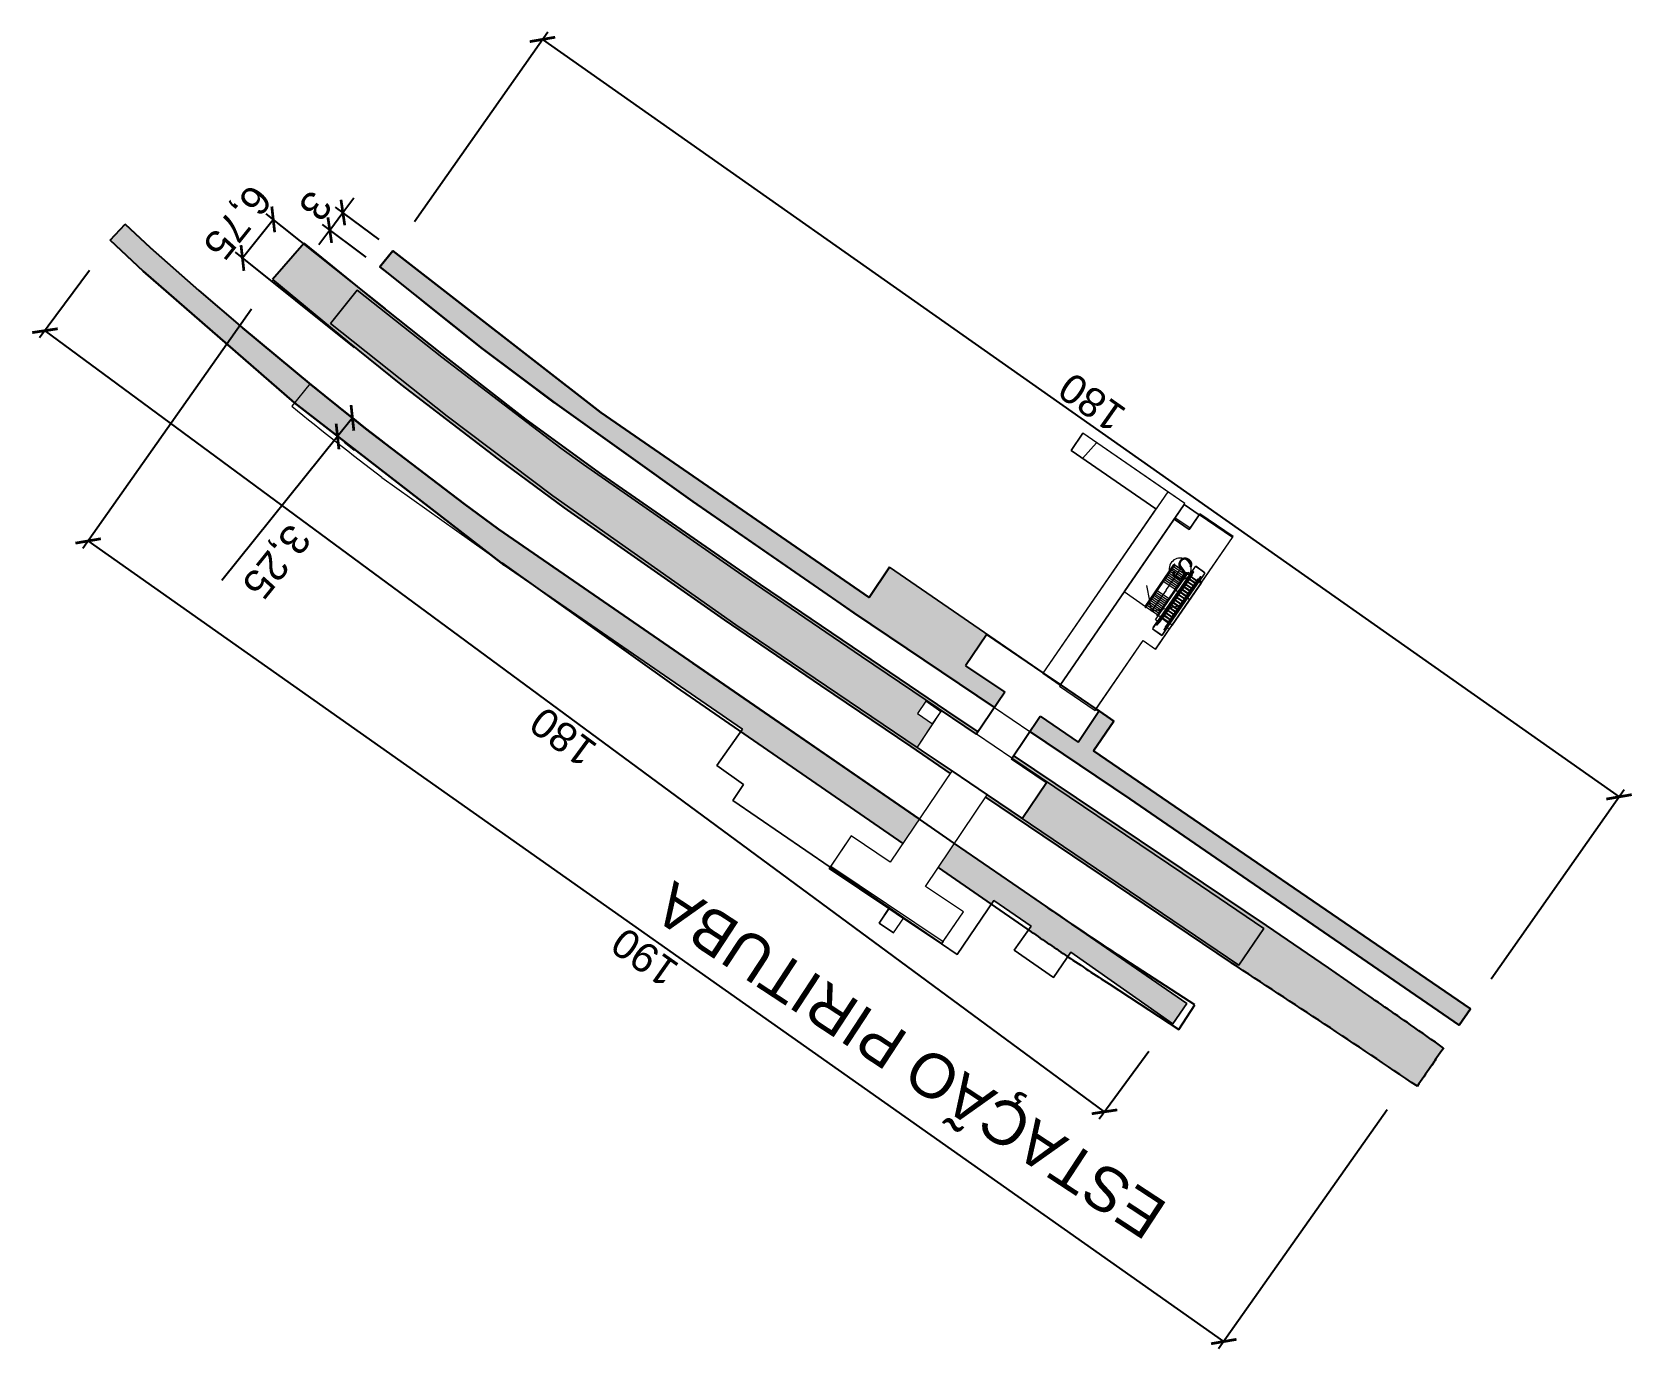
# Model space of a CAD drawing. Header units: metres. Extents: x 286532 to 329498, y 7396783 to 7466136.
# Drawn here: x 323084.5 to 323303.2, y 7400982.5 to 7401162.6 of the extents above; entities that cross this region are included whole.
import ezdxf

# ---------------------------------------------------------------- set-up
doc = ezdxf.new("R2010")
doc.units = ezdxf.units.M
doc.header["$LTSCALE"] = 10
doc.layers.get('0').update_dxf_attribs({"color": 255})
for name, color, linetype, lineweight in [('_  ARQ-AUX-001', 1, 'Continuous', 5), ('_AUX-PLATAFORMA COTAS', 1, 'Continuous', 25), ('_AUX-PLATAFORMA EXISTENTE', 252, 'Continuous', 25), ('X1$0$ARQ-COR-VIS', 1, 'Continuous', 5), ('X1$0$ARQ-GEN', 1, 'Continuous', 5), ('X1$0$ARQ-PIS-VIS', 1, 'Continuous', 5)]:
    doc.layers.add(name, color=color, linetype=linetype, lineweight=lineweight)
doc.layers.add('TEXTO', color=3, linetype='Continuous')
doc.styles.add('ARIAL', font='arial.ttf')
doc.styles.get("Standard").update_dxf_attribs({"font": 'arial.ttf'})
doc.styles.add('X1$0$Gill Sans MT Condensed', font='GILC____.TTF', dxfattribs={"height": 1.6})
doc.dimstyles.new('ISO-25', dxfattribs={"dimtxt": 2.5, "dimasz": 2.5, "dimexe": 1.25, "dimexo": 0.625, "dimtad": 1, "dimtxsty": 'Standard', "dimcen": 2.5, "dimadec": 0, "dimazin": 0, "dimtfac": 1, "dimtmove": 0, "dimatfit": 3, "dimfxl": 1, "dimarcsym": 0})

msp = doc.modelspace()

# ---------------------------------------------------------------- texts
at = {"layer": 'TEXTO', "style": 'ARIAL'}
msp.add_text('ESTAÇÃO PIRITUBA', height=6, rotation=146.75174, dxfattribs=at).set_placement((323240.01, 7401002.242))

# ---------------------------------------------------------------- blocks, each defined once
blk = doc.blocks.new('X1$0$Railing - FE0-Apoio sem Canopla-1895348-E05 - IMPLANTAÇÃO')
at = {"layer": 'X1$0$ARQ-COR-VIS'}
for p, q in [((-0.04, 0.1), (-0.06, 0.1)), ((-0.06, 0.05), (-0.06, 0.1)), ((-0.06, 0.1), (-0.06, 0.05)), ((-0.04, 0.1), (-0.06, 0.1)), ((-0.06, 0.1), (-0.06, 0.05)), ((-0.06, 0.05), (-0.06, 0.1)), ((-0.06, 0.05), (-0.04, 0.05)), ((-0.06, 0.05), (-0.04, 0.05)), ((-0.01, 0.03), (-0.01, 0)), ((-0.01, 0.03), (-0.01, 0)), ((0.02, 0), (0, 0)), ((0.03, 0), (0.03, 0.03)), ((0.03, 0), (0.03, 0.03))]:
    blk.add_line(p, q, dxfattribs=at)
at = {"layer": 'X1$0$ARQ-COR-VIS', "flags": 128}
for points in [[(0.03, 0.03), (0.03, 0.03), (0.03, 0.03), (0.03, 0.04), (0.03, 0.04), (0.03, 0.04), (0.03, 0.04), (0.03, 0.05), (0.03, 0.05), (0.03, 0.05), (0.03, 0.05), (0.02, 0.06), (0.02, 0.06), (0.02, 0.06), (0.02, 0.06), (0.02, 0.07), (0.02, 0.07), (0.02, 0.07), (0.01, 0.07), (0.01, 0.08), (0.01, 0.08), (0.01, 0.08), (0.01, 0.08), (0, 0.08), (0, 0.08), (0, 0.09), (0, 0.09), (-0.01, 0.09), (-0.01, 0.09), (-0.01, 0.09), (-0.01, 0.09), (-0.02, 0.09), (-0.02, 0.09), (-0.02, 0.09), (-0.02, 0.1), (-0.03, 0.1), (-0.03, 0.1), (-0.03, 0.1), (-0.04, 0.1), (-0.04, 0.1), (-0.04, 0.1)], [(0.03, 0.03), (0.03, 0.03), (0.03, 0.03), (0.03, 0.04), (0.03, 0.04), (0.03, 0.04), (0.03, 0.04), (0.03, 0.05), (0.03, 0.05), (0.03, 0.05), (0.03, 0.05), (0.02, 0.06), (0.02, 0.06), (0.02, 0.06), (0.02, 0.06), (0.02, 0.07), (0.02, 0.07), (0.02, 0.07), (0.01, 0.07), (0.01, 0.08), (0.01, 0.08), (0.01, 0.08), (0.01, 0.08), (0, 0.08), (0, 0.08), (0, 0.09), (0, 0.09), (-0.01, 0.09), (-0.01, 0.09), (-0.01, 0.09), (-0.01, 0.09), (-0.02, 0.09), (-0.02, 0.09), (-0.02, 0.09), (-0.02, 0.1), (-0.03, 0.1), (-0.03, 0.1), (-0.03, 0.1), (-0.04, 0.1), (-0.04, 0.1), (-0.04, 0.1)], [(-0.04, 0.05), (-0.04, 0.05), (-0.04, 0.05), (-0.04, 0.05), (-0.03, 0.05), (-0.03, 0.05), (-0.03, 0.05), (-0.03, 0.05), (-0.03, 0.05), (-0.03, 0.05), (-0.03, 0.05), (-0.03, 0.05), (-0.03, 0.05), (-0.02, 0.05), (-0.02, 0.05), (-0.02, 0.05), (-0.02, 0.05), (-0.02, 0.05), (-0.02, 0.05), (-0.02, 0.05), (-0.02, 0.05), (-0.02, 0.05), (-0.02, 0.05), (-0.02, 0.04), (-0.02, 0.04), (-0.02, 0.04), (-0.01, 0.04), (-0.01, 0.04), (-0.01, 0.04), (-0.01, 0.04), (-0.01, 0.04), (-0.01, 0.04), (-0.01, 0.04), (-0.01, 0.03), (-0.01, 0.03), (-0.01, 0.03), (-0.01, 0.03), (-0.01, 0.03), (-0.01, 0.03), (-0.01, 0.03), (-0.01, 0.03)], [(-0.04, 0.05), (-0.04, 0.05), (-0.04, 0.05), (-0.04, 0.05), (-0.03, 0.05), (-0.03, 0.05), (-0.03, 0.05), (-0.03, 0.05), (-0.03, 0.05), (-0.03, 0.05), (-0.03, 0.05), (-0.03, 0.05), (-0.03, 0.05), (-0.02, 0.05), (-0.02, 0.05), (-0.02, 0.05), (-0.02, 0.05), (-0.02, 0.05), (-0.02, 0.05), (-0.02, 0.05), (-0.02, 0.05), (-0.02, 0.05), (-0.02, 0.05), (-0.02, 0.04), (-0.02, 0.04), (-0.02, 0.04), (-0.01, 0.04), (-0.01, 0.04), (-0.01, 0.04), (-0.01, 0.04), (-0.01, 0.04), (-0.01, 0.04), (-0.01, 0.04), (-0.01, 0.03), (-0.01, 0.03), (-0.01, 0.03), (-0.01, 0.03), (-0.01, 0.03), (-0.01, 0.03), (-0.01, 0.03), (-0.01, 0.03)]]:
    blk.add_lwpolyline(points, dxfattribs=at)
blk = doc.blocks.new('X1$0$Railing - FE0-Apoio sem Canopla-1895350-E05 - IMPLANTAÇÃO')
at = {"layer": 'X1$0$ARQ-COR-VIS'}
for p, q in [((-0.04, -0.06), (-0.06, -0.06)), ((-0.06, -0.06), (-0.06, -0.1)), ((-0.06, -0.1), (-0.06, -0.06)), ((-0.04, -0.06), (-0.06, -0.06)), ((-0.06, -0.06), (-0.06, -0.1)), ((-0.06, -0.1), (-0.06, -0.06)), ((-0.06, -0.1), (-0.04, -0.1)), ((-0.06, -0.1), (-0.04, -0.1)), ((-0.01, 0), (-0.01, -0.03)), ((-0.01, 0), (-0.01, -0.03)), ((0, 0), (0.02, 0)), ((0.03, -0.03), (0.03, 0)), ((0.03, -0.03), (0.03, 0))]:
    blk.add_line(p, q, dxfattribs=at)
at = {"layer": 'X1$0$ARQ-COR-VIS', "flags": 128}
for points in [[(-0.04, -0.1), (-0.04, -0.1), (-0.03, -0.1), (-0.03, -0.1), (-0.03, -0.1), (-0.02, -0.1), (-0.02, -0.1), (-0.02, -0.09), (-0.02, -0.09), (-0.01, -0.09), (-0.01, -0.09), (-0.01, -0.09), (-0.01, -0.09), (0, -0.09), (0, -0.09), (0, -0.08), (0, -0.08), (0.01, -0.08), (0.01, -0.08), (0.01, -0.08), (0.01, -0.08), (0.01, -0.07), (0.01, -0.07), (0.02, -0.07), (0.02, -0.07), (0.02, -0.07), (0.02, -0.06), (0.02, -0.06), (0.02, -0.06), (0.03, -0.06), (0.03, -0.05), (0.03, -0.05), (0.03, -0.05), (0.03, -0.04), (0.03, -0.04), (0.03, -0.04), (0.03, -0.04), (0.03, -0.03), (0.03, -0.03), (0.03, -0.03), (0.03, -0.03)], [(-0.01, -0.03), (-0.01, -0.03), (-0.01, -0.03), (-0.01, -0.03), (-0.01, -0.03), (-0.01, -0.03), (-0.01, -0.03), (-0.01, -0.04), (-0.01, -0.04), (-0.01, -0.04), (-0.01, -0.04), (-0.01, -0.04), (-0.01, -0.04), (-0.01, -0.04), (-0.02, -0.04), (-0.02, -0.04), (-0.02, -0.04), (-0.02, -0.04), (-0.02, -0.05), (-0.02, -0.05), (-0.02, -0.05), (-0.02, -0.05), (-0.02, -0.05), (-0.02, -0.05), (-0.02, -0.05), (-0.02, -0.05), (-0.02, -0.05), (-0.03, -0.05), (-0.03, -0.05), (-0.03, -0.05), (-0.03, -0.05), (-0.03, -0.05), (-0.03, -0.05), (-0.03, -0.05), (-0.03, -0.05), (-0.03, -0.05), (-0.04, -0.05), (-0.04, -0.06), (-0.04, -0.06), (-0.04, -0.06), (-0.04, -0.06)], [(-0.04, -0.1), (-0.04, -0.1), (-0.03, -0.1), (-0.03, -0.1), (-0.03, -0.1), (-0.02, -0.1), (-0.02, -0.1), (-0.02, -0.09), (-0.02, -0.09), (-0.01, -0.09), (-0.01, -0.09), (-0.01, -0.09), (-0.01, -0.09), (0, -0.09), (0, -0.09), (0, -0.08), (0, -0.08), (0.01, -0.08), (0.01, -0.08), (0.01, -0.08), (0.01, -0.08), (0.01, -0.07), (0.01, -0.07), (0.02, -0.07), (0.02, -0.07), (0.02, -0.07), (0.02, -0.06), (0.02, -0.06), (0.02, -0.06), (0.03, -0.06), (0.03, -0.05), (0.03, -0.05), (0.03, -0.05), (0.03, -0.04), (0.03, -0.04), (0.03, -0.04), (0.03, -0.04), (0.03, -0.03), (0.03, -0.03), (0.03, -0.03), (0.03, -0.03)], [(-0.01, -0.03), (-0.01, -0.03), (-0.01, -0.03), (-0.01, -0.03), (-0.01, -0.03), (-0.01, -0.03), (-0.01, -0.03), (-0.01, -0.04), (-0.01, -0.04), (-0.01, -0.04), (-0.01, -0.04), (-0.01, -0.04), (-0.01, -0.04), (-0.01, -0.04), (-0.02, -0.04), (-0.02, -0.04), (-0.02, -0.04), (-0.02, -0.04), (-0.02, -0.05), (-0.02, -0.05), (-0.02, -0.05), (-0.02, -0.05), (-0.02, -0.05), (-0.02, -0.05), (-0.02, -0.05), (-0.02, -0.05), (-0.02, -0.05), (-0.03, -0.05), (-0.03, -0.05), (-0.03, -0.05), (-0.03, -0.05), (-0.03, -0.05), (-0.03, -0.05), (-0.03, -0.05), (-0.03, -0.05), (-0.03, -0.05), (-0.04, -0.05), (-0.04, -0.06), (-0.04, -0.06), (-0.04, -0.06), (-0.04, -0.06)]]:
    blk.add_lwpolyline(points, dxfattribs=at)
blk = doc.blocks.new('X1$0$Railing - FE0-Apoio sem Canopla-1895352-E05 - IMPLANTAÇÃO')
at = {"layer": 'X1$0$ARQ-COR-VIS'}
for p, q in [((-0.047625, 0.00635), (-0.047625, -0.00635)), ((-0.047625, -0.00635), (-0.047625, 0.00635)), ((-0.047625, 0.00635), (-0.047625, -0.00635)), ((-0.047625, -0.00635), (-0.047625, 0.00635))]:
    blk.add_line(p, q, dxfattribs=at)
blk = doc.blocks.new('X1$0$Railing - FE0-Apoio sem Canopla-1895354-E05 - IMPLANTAÇÃO')
at = {"layer": 'X1$0$ARQ-COR-VIS'}
for p, q in [((-0.047625, 0.00635), (-0.047625, -0.00635)), ((-0.047625, -0.00635), (-0.047625, 0.00635)), ((-0.047625, 0.00635), (-0.047625, -0.00635)), ((-0.047625, -0.00635), (-0.047625, 0.00635))]:
    blk.add_line(p, q, dxfattribs=at)
blk = doc.blocks.new('X1$0$Railing - FE0-Apoio sem Canopla-1805303-E05 - IMPLANTAÇÃO')
at = {"layer": 'X1$0$ARQ-COR-VIS'}
for p, q in [((-0.047625, 0.00635), (-0.047625, -0.00635)), ((-0.047625, -0.00635), (-0.047625, 0.00635)), ((-0.047625, 0.00635), (-0.047625, -0.00635)), ((-0.047625, -0.00635), (-0.047625, 0.00635))]:
    blk.add_line(p, q, dxfattribs=at)
blk = doc.blocks.new('X1$0$Railing - Railing-1985654-E05 - IMPLANTAÇÃO')
at = {"layer": 'X1$0$ARQ-COR-VIS'}
for p, q in [((367.08, 431.53), (367.12, 431.53)), ((367.08, 428.83), (367.08, 431.53)), ((367.12, 428.83), (367.12, 431.53)), ((367.08, 428.56), (367.08, 428.83)), ((367.12, 428.56), (367.12, 428.83)), ((367.08, 427.31), (367.08, 428.56)), ((367.1, 427.28), (367.1, 427.31)), ((367.1, 427.28), (367.1, 427.31)), ((367.1, 424.58), (367.1, 427.28)), ((367.12, 427.31), (367.12, 428.56)), ((367.15, 427.28), (367.15, 427.31)), ((367.15, 427.28), (367.15, 427.31)), ((367.15, 424.58), (367.15, 427.28)), ((367.15, 424.58), (367.1, 424.58))]:
    blk.add_line(p, q, dxfattribs=at)
at = {"extrusion": (0, 0, -1), "zscale": -1, "rotation": 180}
for name, p in [('X1$0$Railing - FE0-Apoio sem Canopla-1895350-E05 - IMPLANTAÇÃO', (-367.09, 431.53)), ('X1$0$Railing - FE0-Apoio sem Canopla-1895354-E05 - IMPLANTAÇÃO', (-367.09, 430.83)), ('X1$0$Railing - FE0-Apoio sem Canopla-1895352-E05 - IMPLANTAÇÃO', (-367.09, 429.83)), ('X1$0$Railing - FE0-Apoio sem Canopla-1805303-E05 - IMPLANTAÇÃO', (-367.09, 428.28)), ('X1$0$Railing - FE0-Apoio sem Canopla-1895348-E05 - IMPLANTAÇÃO', (-367.11, 424.58)), ('X1$0$Railing - FE0-Apoio sem Canopla-1895354-E05 - IMPLANTAÇÃO', (-367.11, 426.58)), ('X1$0$Railing - FE0-Apoio sem Canopla-1895352-E05 - IMPLANTAÇÃO', (-367.11, 425.58))]:
    blk.add_blockref(name, p, dxfattribs=at)
blk = doc.blocks.new('X1$0$Railing - FE0-Apoio sem Canopla-1984764-E05 - IMPLANTAÇÃO')
at = {"layer": 'X1$0$ARQ-COR-VIS'}
for p, q in [((-0.047625, 0.00635), (-0.047625, -0.00635)), ((-0.047625, -0.00635), (-0.047625, 0.00635)), ((-0.047625, 0.00635), (-0.047625, -0.00635)), ((-0.047625, -0.00635), (-0.047625, 0.00635))]:
    blk.add_line(p, q, dxfattribs=at)
blk = doc.blocks.new('X1$0$Railing - FE0-Apoio sem Canopla-1984766-E05 - IMPLANTAÇÃO')
at = {"layer": 'X1$0$ARQ-COR-VIS'}
for p, q in [((-0.047625, 0.00635), (-0.047625, -0.00635)), ((-0.047625, -0.00635), (-0.047625, 0.00635)), ((-0.047625, 0.00635), (-0.047625, -0.00635)), ((-0.047625, -0.00635), (-0.047625, 0.00635))]:
    blk.add_line(p, q, dxfattribs=at)
blk = doc.blocks.new('X1$0$Railing - Railing-1985658-E05 - IMPLANTAÇÃO')
at = {"layer": 'X1$0$ARQ-COR-VIS'}
for p, q in [((369.03, 431.53), (369.07, 431.53)), ((369.03, 428.8), (369.03, 431.53)), ((369.07, 428.8), (369.07, 431.53)), ((369.05, 427.28), (369.05, 428.8)), ((369.09, 427.28), (369.09, 428.8)), ((369.05, 424.58), (369.05, 427.28)), ((369.09, 424.58), (369.09, 427.28)), ((369.09, 424.58), (369.05, 424.58))]:
    blk.add_line(p, q, dxfattribs=at)
at = {"rotation": 180}
for name, p in [('X1$0$Railing - FE0-Apoio sem Canopla-1895350-E05 - IMPLANTAÇÃO', (369.06, 431.53)), ('X1$0$Railing - FE0-Apoio sem Canopla-1984766-E05 - IMPLANTAÇÃO', (369.06, 430.82)), ('X1$0$Railing - FE0-Apoio sem Canopla-1984764-E05 - IMPLANTAÇÃO', (369.06, 429.82)), ('X1$0$Railing - FE0-Apoio sem Canopla-1805303-E05 - IMPLANTAÇÃO', (369.08, 428.28)), ('X1$0$Railing - FE0-Apoio sem Canopla-1895348-E05 - IMPLANTAÇÃO', (369.08, 424.58)), ('X1$0$Railing - FE0-Apoio sem Canopla-1895354-E05 - IMPLANTAÇÃO', (369.08, 426.58)), ('X1$0$Railing - FE0-Apoio sem Canopla-1895352-E05 - IMPLANTAÇÃO', (369.08, 425.58))]:
    blk.add_blockref(name, p, dxfattribs=at)
blk = doc.blocks.new('X1$0$Escalator-thyssenkrupp-VelinoXtra-EN115 - VELINO Xtra 30_ 4EK _800_  0_5 m_s 2 flat steps_1000 mm-1985862-E05 - IMPLANTAÇÃO')
at = {"layer": 'X1$0$ARQ-GEN'}
for p, q in [((-1.1, 5), (-1.1, 3.93)), ((-1.07, 5), (-1.1, 5)), ((0.47, 5.2), (-1.07, 5.2)), ((-1.07, 5.15), (-1.07, 5.2)), ((-1.07, 5.2), (0.47, 5.2)), ((-1.07, 3.25), (-1.07, 5.15)), ((-1.07, 3.7), (-1.07, 5.15)), ((0.47, 5.15), (-1.07, 5.15)), ((-0.9, 4.42), (-0.97, 4.42)), ((-0.93, 4.38), (-0.94, 4.38)), ((0.37, 4.42), (0.3, 4.42)), ((0.34, 4.38), (0.33, 4.38)), ((0.47, 5.2), (0.47, 5.15)), ((0.47, 5.15), (0.47, 3.98)), ((0.47, 5), (0.5, 5)), ((0.5, 5), (0.5, 3.93)), ((-1.45, 3.93), (-1.45, 1)), ((-1.1, 3.93), (-1.45, 3.93)), ((-1.07, 3.99), (-0.97, 3.99)), ((-1.07, 3.99), (-1.07, 3.94)), ((-0.97, 3.94), (-1.07, 3.94)), ((-1.07, 3.94), (-0.97, 3.94)), ((-1.07, 3.94), (-1.07, 3.6)), ((-1.07, 3.65), (-1.07, 3.7)), ((-1.07, 3.7), (-1.07, 3.7)), ((-1.07, 3.65), (-1.07, 3.65)), ((-1.07, 3.6), (-1.07, 2.97)), ((-1.07, -3.25), (-1.07, 3.25)), ((-1.07, 2.97), (-1.07, -2.9)), ((-0.99, 3.94), (-0.99, 3.7)), ((-0.99, 2.79), (-0.99, -2.93)), ((-0.97, 3.99), (-0.97, 3.99)), ((-0.9, 3.94), (-0.97, 3.94)), ((-0.97, 3.94), (-0.97, 3.94)), ((-0.97, 3.94), (-0.97, 3.94)), ((-0.97, 3.94), (-0.97, 3.94)), ((-0.97, 3.94), (-0.97, 3.94)), ((-0.97, 3.94), (-0.9, 3.94)), ((-0.97, 3.94), (-0.97, 3.94)), ((-0.97, 3.94), (-0.97, 3.94)), ((-0.97, 2.98), (-0.97, 2.98)), ((-0.9, 2.8), (-0.97, 2.8)), ((-0.94, 4.37), (-0.94, 4.37)), ((-0.93, 4.37), (-0.93, 4.37)), ((-0.9, 3.99), (-0.89, 3.99)), ((-0.9, 3.94), (-0.88, 3.94)), ((-0.88, 3.94), (-0.9, 3.94)), ((-0.9, 3.94), (-0.87, 3.94)), ((-0.87, 3.94), (-0.9, 3.94)), ((-0.9, 3.94), (-0.87, 3.94)), ((-0.87, 3.94), (-0.9, 3.94)), ((-0.9, 3.94), (-0.88, 3.94)), ((-0.88, 3.94), (-0.9, 3.94)), ((-0.89, 3.94), (-0.9, 3.94)), ((-0.9, 3.94), (-0.89, 3.94)), ((-0.89, 2.98), (-0.9, 2.98)), ((-0.89, 3.99), (-0.8, 3.99)), ((-0.8, 3.94), (-0.89, 3.94)), ((-0.89, 3.94), (-0.8, 3.94)), ((-0.87, 3.7), (-0.87, 3.94)), ((-0.87, -2.93), (-0.87, 2.79)), ((-0.8, 3.99), (-0.8, 3.94)), ((-0.8, 3.99), (-0.8, 3.7)), ((-0.8, 3.6), (-0.8, 3.94)), ((-0.8, 3.7), (0.2, 3.7)), ((-0.8, 3.7), (-0.8, 3.65)), ((-0.8, 3.65), (-0.8, 3.25)), ((-0.75, 3.65), (-0.8, 3.65)), ((-0.8, 2.97), (-0.8, 3.6)), ((-0.8, 3.25), (-0.07, 3.25)), ((-0.07, 3.23), (-0.8, 3.23)), ((-0.8, 3.21), (-0.8, 3.23)), ((-0.8, 3.21), (-0.8, 2.81)), ((-0.75, 3.21), (-0.8, 3.21)), ((-0.8, -2.9), (-0.8, 2.97)), ((-0.8, 2.81), (0.2, 2.81)), ((0.2, 2.8), (-0.8, 2.8)), ((-0.8, 2.78), (-0.8, 2.79)), ((-0.8, 2.78), (-0.8, 2.38)), ((-0.75, 2.78), (-0.8, 2.78)), ((-0.8, 2.38), (0.2, 2.38)), ((0.2, 2.36), (-0.8, 2.36)), ((-0.8, 2.35), (-0.8, 2.36)), ((-0.8, 2.35), (-0.8, 1.95)), ((-0.75, 2.35), (-0.8, 2.35)), ((-0.75, 3.3), (-0.75, 3.65)), ((0.15, 3.65), (-0.75, 3.65)), ((-0.75, 3.65), (0.15, 3.65)), ((0.15, 3.65), (-0.75, 3.65)), ((-0.07, 3.3), (-0.75, 3.3)), ((-0.75, 2.86), (-0.75, 3.21)), ((-0.07, 3.21), (-0.75, 3.21)), ((0.15, 2.86), (-0.75, 2.86)), ((-0.75, 2.43), (-0.75, 2.78)), ((0.15, 2.78), (-0.75, 2.78)), ((0.15, 2.43), (-0.75, 2.43)), ((-0.75, 2), (-0.75, 2.35)), ((0.15, 2.35), (-0.75, 2.35)), ((0.2, 3.23), (-0.07, 3.23)), ((0.15, 3.21), (-0.07, 3.21)), ((0.15, 3.3), (-0.06, 3.3)), ((-0.06, 3.25), (0.2, 3.25)), ((0.2, 3.65), (0.15, 3.65)), ((0.15, 3.65), (0.15, 3.3)), ((0.2, 3.21), (0.15, 3.21)), ((0.15, 3.21), (0.15, 2.86)), ((0.2, 2.78), (0.15, 2.78)), ((0.15, 2.78), (0.15, 2.43)), ((0.2, 2.35), (0.15, 2.35)), ((0.15, 2.35), (0.15, 2)), ((0.2, 3.99), (0.29, 3.99)), ((0.2, 3.94), (0.2, 3.99)), ((0.2, 3.7), (0.2, 3.98)), ((0.29, 3.94), (0.2, 3.94)), ((0.2, 3.94), (0.29, 3.94)), ((0.2, 3.94), (0.2, 3.6)), ((0.2, 3.65), (0.2, 3.7)), ((0.2, 3.25), (0.2, 3.65)), ((0.2, 3.6), (0.2, 2.97)), ((0.2, 3.23), (0.2, 3.21)), ((0.2, 2.81), (0.2, 3.21)), ((0.2, 2.97), (0.2, -2.9)), ((0.2, 2.79), (0.2, 2.78)), ((0.2, 2.38), (0.2, 2.78)), ((0.2, 2.36), (0.2, 2.35)), ((0.2, 1.95), (0.2, 2.35)), ((0.3, 3.94), (0.27, 3.94)), ((0.27, 3.94), (0.3, 3.94)), ((0.27, 3.94), (0.27, 3.7)), ((0.3, 3.94), (0.27, 3.94)), ((0.27, 3.94), (0.3, 3.94)), ((0.27, 2.79), (0.27, -2.93)), ((0.3, 3.94), (0.28, 3.94)), ((0.28, 3.94), (0.3, 3.94)), ((0.3, 3.94), (0.28, 3.94)), ((0.28, 3.94), (0.3, 3.94)), ((0.29, 3.99), (0.3, 3.99)), ((0.3, 3.94), (0.29, 3.94)), ((0.29, 3.94), (0.3, 3.94)), ((0.3, 2.98), (0.29, 2.98)), ((0.37, 3.94), (0.3, 3.94)), ((0.3, 3.94), (0.37, 3.94)), ((0.37, 2.8), (0.3, 2.8)), ((0.33, 4.37), (0.33, 4.37)), ((0.34, 4.37), (0.34, 4.37)), ((0.37, 3.99), (0.37, 3.99)), ((0.37, 3.99), (0.47, 3.99)), ((0.37, 3.94), (0.37, 3.94)), ((0.37, 3.94), (0.37, 3.94)), ((0.37, 3.94), (0.37, 3.94)), ((0.37, 3.94), (0.37, 3.94)), ((0.47, 3.94), (0.37, 3.94)), ((0.37, 3.94), (0.37, 3.94)), ((0.37, 3.94), (0.37, 3.94)), ((0.37, 3.94), (0.47, 3.94)), ((0.37, 2.98), (0.37, 2.98)), ((0.39, 3.7), (0.39, 3.94)), ((0.39, -2.93), (0.39, 2.79)), ((0.47, 3.94), (0.47, 3.99)), ((0.47, 3.98), (0.47, 3.25)), ((0.47, 3.6), (0.47, 3.94)), ((0.47, 2.97), (0.47, 3.6)), ((0.47, 3.25), (0.47, -3.25)), ((0.47, -2.9), (0.47, 2.97)), ((0.5, 3.93), (0.85, 3.93)), ((0.85, 3.93), (0.85, 1)), ((-1.45, 1), (-1.07, 1)), ((-1.45, 0.98), (-1.07, 0.98)), ((-1.45, -3.93), (-1.45, 0.98)), ((-0.8, 1.95), (0.2, 1.95)), ((0.2, 1.93), (-0.8, 1.93)), ((-0.8, 1.92), (-0.8, 1.93)), ((-0.8, 1.92), (-0.8, 1.52)), ((-0.75, 1.92), (-0.8, 1.92)), ((-0.8, 1.52), (0.2, 1.52)), ((0.2, 1.5), (-0.8, 1.5)), ((-0.8, 1.48), (-0.8, 1.49)), ((-0.8, 1.48), (-0.8, 1.08)), ((-0.75, 1.48), (-0.8, 1.48)), ((-0.8, 1.08), (0.2, 1.08)), ((0.2, 1.06), (-0.8, 1.06)), ((-0.8, 1.05), (-0.8, 1.06)), ((-0.8, 1.05), (-0.8, 0.65)), ((-0.75, 1.05), (-0.8, 1.05)), ((-0.8, 0.65), (0.2, 0.65)), ((0.2, 0.63), (-0.8, 0.63)), ((-0.8, 0.62), (-0.8, 0.63)), ((-0.8, 0.62), (-0.8, 0.22)), ((-0.75, 0.62), (-0.8, 0.62)), ((-0.8, 0.22), (0.2, 0.22)), ((0.2, 0.2), (-0.8, 0.2)), ((-0.8, 0.18), (-0.8, 0.2)), ((-0.8, 0.18), (-0.8, -0.22)), ((-0.75, 0.18), (-0.8, 0.18)), ((0.15, 2), (-0.75, 2)), ((-0.75, 1.57), (-0.75, 1.92)), ((0.15, 1.92), (-0.75, 1.92)), ((0.15, 1.57), (-0.75, 1.57)), ((-0.75, 1.13), (-0.75, 1.48)), ((0.15, 1.48), (-0.75, 1.48)), ((0.15, 1.13), (-0.75, 1.13)), ((-0.75, 0.7), (-0.75, 1.05)), ((0.15, 1.05), (-0.75, 1.05)), ((0.15, 0.7), (-0.75, 0.7)), ((-0.75, 0.27), (-0.75, 0.62)), ((0.15, 0.62), (-0.75, 0.62)), ((0.15, 0.27), (-0.75, 0.27)), ((-0.75, -0.17), (-0.75, 0.18)), ((0.15, 0.18), (-0.75, 0.18)), ((0.2, 1.92), (0.15, 1.92)), ((0.15, 1.92), (0.15, 1.57)), ((0.2, 1.48), (0.15, 1.48)), ((0.15, 1.48), (0.15, 1.13)), ((0.2, 1.05), (0.15, 1.05)), ((0.15, 1.05), (0.15, 0.7)), ((0.2, 0.62), (0.15, 0.62)), ((0.15, 0.62), (0.15, 0.27)), ((0.2, 0.18), (0.15, 0.18)), ((0.15, 0.18), (0.15, -0.17)), ((0.2, 1.93), (0.2, 1.92)), ((0.2, 1.52), (0.2, 1.92)), ((0.2, 1.49), (0.2, 1.48)), ((0.2, 1.08), (0.2, 1.48)), ((0.2, 1.06), (0.2, 1.05)), ((0.2, 0.65), (0.2, 1.05)), ((0.2, 0.63), (0.2, 0.62)), ((0.2, 0.22), (0.2, 0.62)), ((0.2, 0.2), (0.2, 0.18)), ((0.2, -0.22), (0.2, 0.18)), ((0.85, 1), (0.47, 1)), ((0.85, 0.98), (0.47, 0.98)), ((0.85, -3.93), (0.85, 0.98)), ((-0.8, -0.22), (0.2, -0.22)), ((0.2, -0.24), (-0.8, -0.24)), ((-0.8, -0.25), (-0.8, -0.24)), ((-0.8, -0.25), (-0.8, -0.65)), ((-0.75, -0.25), (-0.8, -0.25)), ((-0.8, -0.65), (0.2, -0.65)), ((0.2, -0.67), (-0.8, -0.67)), ((-0.8, -0.68), (-0.8, -0.67)), ((-0.8, -0.68), (-0.8, -1.08)), ((-0.75, -0.68), (-0.8, -0.68)), ((-0.8, -1.08), (0.2, -1.08)), ((0.2, -1.1), (-0.8, -1.1)), ((-0.8, -1.12), (-0.8, -1.1)), ((-0.8, -1.12), (-0.8, -1.52)), ((-0.75, -1.12), (-0.8, -1.12)), ((-0.8, -1.52), (0.2, -1.52)), ((0.2, -1.53), (-0.8, -1.53)), ((-0.8, -1.55), (-0.8, -1.54)), ((-0.8, -1.55), (-0.8, -1.95)), ((-0.75, -1.55), (-0.8, -1.55)), ((-0.8, -1.95), (0.2, -1.95)), ((0.2, -1.97), (-0.8, -1.97)), ((-0.8, -1.98), (-0.8, -1.97)), ((-0.8, -1.98), (-0.8, -2.38)), ((-0.75, -1.98), (-0.8, -1.98)), ((0.15, -0.17), (-0.75, -0.17)), ((-0.75, -0.6), (-0.75, -0.25)), ((0.15, -0.25), (-0.75, -0.25)), ((0.15, -0.6), (-0.75, -0.6)), ((-0.75, -1.03), (-0.75, -0.68)), ((0.15, -0.68), (-0.75, -0.68)), ((0.15, -1.03), (-0.75, -1.03)), ((-0.75, -1.47), (-0.75, -1.12)), ((0.15, -1.12), (-0.75, -1.12)), ((0.15, -1.47), (-0.75, -1.47)), ((-0.75, -1.9), (-0.75, -1.55)), ((0.15, -1.55), (-0.75, -1.55)), ((0.15, -1.9), (-0.75, -1.9)), ((-0.75, -2.33), (-0.75, -1.98)), ((0.15, -1.98), (-0.75, -1.98)), ((0.2, -0.25), (0.15, -0.25)), ((0.15, -0.25), (0.15, -0.6)), ((0.2, -0.68), (0.15, -0.68)), ((0.15, -0.68), (0.15, -1.03)), ((0.2, -1.12), (0.15, -1.12)), ((0.15, -1.12), (0.15, -1.47)), ((0.2, -1.55), (0.15, -1.55)), ((0.15, -1.55), (0.15, -1.9)), ((0.2, -1.98), (0.15, -1.98)), ((0.15, -1.98), (0.15, -2.33)), ((0.2, -0.24), (0.2, -0.25)), ((0.2, -0.65), (0.2, -0.25)), ((0.2, -0.67), (0.2, -0.68)), ((0.2, -1.08), (0.2, -0.68)), ((0.2, -1.1), (0.2, -1.12)), ((0.2, -1.52), (0.2, -1.12)), ((0.2, -1.54), (0.2, -1.55)), ((0.2, -1.95), (0.2, -1.55)), ((0.2, -1.97), (0.2, -1.98)), ((0.2, -2.38), (0.2, -1.98)), ((-1.1, -3.93), (-1.45, -3.93)), ((-1.1, -5), (-1.1, -3.93)), ((-0.99, -2.89), (-1.07, -2.9)), ((-1.07, -2.9), (-1.07, -3.53)), ((-1.07, -5.15), (-1.07, -3.25)), ((-1.07, -3.3), (-1.07, -3.25)), ((-1.07, -3.25), (-1.07, -3.25)), ((-1.07, -5.15), (-1.07, -3.3)), ((-1.07, -3.3), (-1.07, -3.3)), ((-1.07, -3.53), (-1.07, -3.94)), ((-1.07, -3.94), (-0.98, -3.94)), ((-1.07, -3.94), (-1.07, -3.99)), ((-0.98, -3.94), (-1.07, -3.94)), ((-0.97, -3.99), (-1.07, -3.99)), ((-0.99, -3.58), (-0.99, -3.94)), ((-0.98, -3.94), (-0.98, -3.94)), ((-0.98, -3.94), (-0.97, -3.94)), ((-0.97, -3.94), (-0.98, -3.94)), ((-0.98, -3.94), (-0.98, -3.94)), ((-0.9, -2.92), (-0.97, -2.92)), ((-0.97, -3.94), (-0.9, -3.94)), ((-0.9, -3.94), (-0.97, -3.94)), ((-0.97, -3.99), (-0.97, -3.99)), ((-0.94, -4.37), (-0.94, -4.37)), ((-0.93, -4.37), (-0.93, -4.37)), ((-0.9, -3.94), (-0.87, -3.94)), ((-0.87, -3.94), (-0.9, -3.94)), ((-0.89, -3.99), (-0.9, -3.99)), ((-0.87, -3.94), (-0.88, -3.94)), ((-0.88, -3.94), (-0.88, -3.94)), ((-0.88, -3.94), (-0.88, -3.94)), ((-0.88, -3.94), (-0.88, -3.94)), ((-0.88, -3.94), (-0.88, -3.94)), ((-0.88, -3.94), (-0.87, -3.94)), ((-0.88, -3.94), (-0.8, -3.94)), ((-0.8, -3.94), (-0.88, -3.94)), ((-0.8, -3.99), (-0.88, -3.99)), ((-0.8, -2.9), (-0.87, -2.89)), ((-0.87, -3.94), (-0.87, -3.58)), ((-0.8, -2.38), (0.2, -2.38)), ((0.2, -2.4), (-0.8, -2.4)), ((-0.8, -2.41), (-0.8, -2.4)), ((-0.8, -2.41), (-0.8, -2.81)), ((-0.75, -2.41), (-0.8, -2.41)), ((-0.8, -2.81), (0.2, -2.81)), ((0.2, -2.83), (-0.8, -2.83)), ((-0.8, -2.85), (-0.8, -2.84)), ((-0.8, -2.85), (-0.8, -3.25)), ((-0.75, -2.85), (-0.8, -2.85)), ((-0.8, -3.53), (-0.8, -2.9)), ((-0.8, -3.25), (0.2, -3.25)), ((-0.8, -3.3), (0.2, -3.3)), ((-0.8, -3.94), (-0.8, -3.53)), ((-0.8, -3.94), (-0.8, -3.99)), ((0.15, -2.33), (-0.75, -2.33)), ((-0.75, -2.76), (-0.75, -2.41)), ((0.15, -2.41), (-0.75, -2.41)), ((-0.75, -3.2), (-0.75, -2.85)), ((0.15, -2.85), (-0.75, -2.85)), ((0.15, -3.2), (-0.75, -3.2)), ((0.15, -2.76), (-0.74, -2.76)), ((0.2, -2.41), (0.15, -2.41)), ((0.15, -2.41), (0.15, -2.76)), ((0.2, -2.85), (0.15, -2.85)), ((0.15, -2.85), (0.15, -3.2)), ((0.2, -2.4), (0.2, -2.41)), ((0.2, -2.81), (0.2, -2.41)), ((0.2, -2.84), (0.2, -2.85)), ((0.2, -3.25), (0.2, -2.85)), ((0.27, -2.89), (0.2, -2.9)), ((0.2, -2.9), (0.2, -3.53)), ((0.2, -3.25), (0.2, -3.3)), ((0.2, -3.3), (0.2, -3.98)), ((0.2, -3.53), (0.2, -3.94)), ((0.2, -3.94), (0.28, -3.94)), ((0.2, -3.99), (0.2, -3.94)), ((0.28, -3.94), (0.2, -3.94)), ((0.29, -3.99), (0.2, -3.99)), ((0.27, -3.58), (0.27, -3.94)), ((0.28, -3.94), (0.27, -3.94)), ((0.27, -3.94), (0.3, -3.94)), ((0.3, -3.94), (0.27, -3.94)), ((0.27, -3.94), (0.28, -3.94)), ((0.28, -3.94), (0.28, -3.94)), ((0.28, -3.94), (0.28, -3.94)), ((0.28, -3.94), (0.28, -3.94)), ((0.28, -3.94), (0.28, -3.94)), ((0.3, -3.99), (0.29, -3.99)), ((0.37, -2.92), (0.3, -2.92)), ((0.3, -3.94), (0.37, -3.94)), ((0.37, -3.94), (0.3, -3.94)), ((0.33, -4.37), (0.33, -4.37)), ((0.34, -4.37), (0.34, -4.37)), ((0.37, -3.94), (0.38, -3.94)), ((0.38, -3.94), (0.37, -3.94)), ((0.47, -3.99), (0.37, -3.99)), ((0.37, -3.99), (0.37, -3.99)), ((0.38, -3.94), (0.38, -3.94)), ((0.38, -3.94), (0.38, -3.94)), ((0.38, -3.94), (0.47, -3.94)), ((0.47, -3.94), (0.38, -3.94)), ((0.47, -2.9), (0.39, -2.89)), ((0.39, -3.94), (0.39, -3.58)), ((0.47, -3.53), (0.47, -2.9)), ((0.47, -3.25), (0.47, -3.98)), ((0.47, -3.94), (0.47, -3.53)), ((0.47, -3.99), (0.47, -3.94)), ((0.47, -3.98), (0.47, -5.15)), ((0.5, -3.93), (0.85, -3.93)), ((0.5, -5), (0.5, -3.93)), ((-1.07, -5), (-1.1, -5)), ((-1.07, -5.2), (-1.07, -5.15)), ((-1.07, -5.15), (0.47, -5.15)), ((-1.07, -5.2), (0.47, -5.2)), ((-1.07, -5.2), (0.47, -5.2)), ((-0.97, -4.42), (-0.9, -4.42)), ((-0.94, -4.38), (-0.93, -4.38)), ((0.3, -4.42), (0.37, -4.42)), ((0.33, -4.38), (0.34, -4.38)), ((0.47, -5), (0.5, -5)), ((0.47, -5.15), (0.47, -5.2))]:
    blk.add_line(p, q, dxfattribs=at)
at = {"layer": 'X1$0$ARQ-GEN', "flags": 128}
for points in [[(-0.99, 4.39), (-0.99, 4.39), (-0.99, 4.4), (-0.99, 4.4), (-0.99, 4.4), (-0.99, 4.4), (-0.99, 4.4), (-0.99, 4.4), (-0.99, 4.4), (-0.99, 4.4), (-0.99, 4.4), (-0.99, 4.4), (-0.99, 4.4), (-0.99, 4.41), (-0.99, 4.41), (-0.99, 4.41), (-0.99, 4.41), (-0.99, 4.41), (-0.99, 4.41), (-0.99, 4.41), (-0.99, 4.41), (-0.99, 4.41), (-0.99, 4.41), (-0.98, 4.41), (-0.98, 4.41), (-0.98, 4.41), (-0.98, 4.41), (-0.98, 4.42), (-0.98, 4.42), (-0.98, 4.42), (-0.98, 4.42), (-0.98, 4.42), (-0.98, 4.42), (-0.98, 4.42), (-0.98, 4.42), (-0.97, 4.42), (-0.97, 4.42), (-0.97, 4.42), (-0.97, 4.42), (-0.97, 4.42), (-0.97, 4.42)], [(-0.99, 4), (-0.99, 4.01), (-0.99, 4.03), (-0.99, 4.05), (-0.99, 4.07), (-0.99, 4.08), (-0.99, 4.1), (-0.99, 4.12), (-0.99, 4.13), (-0.99, 4.15), (-0.99, 4.17), (-0.99, 4.18), (-0.99, 4.2), (-0.99, 4.21), (-0.99, 4.23), (-0.99, 4.24), (-0.99, 4.25), (-0.99, 4.27), (-0.99, 4.28), (-0.99, 4.29), (-0.99, 4.3), (-0.99, 4.31), (-0.99, 4.32), (-0.99, 4.33), (-0.99, 4.34), (-0.99, 4.35), (-0.99, 4.36), (-0.99, 4.36), (-0.99, 4.37), (-0.99, 4.37), (-0.99, 4.38), (-0.99, 4.38), (-0.99, 4.39), (-0.99, 4.39), (-0.99, 4.39), (-0.99, 4.39), (-0.99, 4.39)], [(-0.99, 4.39), (-0.99, 4.39), (-0.99, 4.39), (-0.99, 4.39), (-0.99, 4.39), (-0.99, 4.38), (-0.99, 4.38), (-0.99, 4.38), (-0.99, 4.37), (-0.99, 4.36), (-0.99, 4.36), (-0.99, 4.35), (-0.99, 4.34), (-0.99, 4.33), (-0.99, 4.32), (-0.99, 4.31), (-0.99, 4.3), (-0.99, 4.29), (-0.99, 4.28), (-0.99, 4.27), (-0.99, 4.26), (-0.99, 4.24), (-0.99, 4.23), (-0.99, 4.22), (-0.99, 4.2), (-0.99, 4.19), (-0.99, 4.17), (-0.99, 4.16), (-0.99, 4.14), (-0.99, 4.12), (-0.99, 4.11), (-0.99, 4.09), (-0.99, 4.07), (-0.99, 4.05), (-0.99, 4.04), (-0.99, 4.02), (-0.99, 4), (-0.99, 3.98), (-0.99, 3.97), (-0.99, 3.95), (-0.99, 3.94)], [(-0.99, 4.39), (-0.99, 4.39), (-0.99, 4.39), (-0.99, 4.39), (-0.99, 4.39), (-0.99, 4.39), (-0.99, 4.39), (-0.99, 4.39), (-0.99, 4.39), (-0.99, 4.39), (-0.99, 4.39), (-0.99, 4.38), (-0.99, 4.38), (-0.99, 4.38), (-0.99, 4.38), (-0.99, 4.38), (-0.99, 4.38), (-0.99, 4.38), (-0.98, 4.38), (-0.98, 4.38), (-0.98, 4.38), (-0.98, 4.38), (-0.98, 4.38), (-0.98, 4.38), (-0.98, 4.38), (-0.98, 4.38), (-0.98, 4.38), (-0.98, 4.38), (-0.98, 4.38), (-0.98, 4.37), (-0.98, 4.37), (-0.98, 4.37), (-0.98, 4.37), (-0.97, 4.37), (-0.97, 4.37), (-0.97, 4.37), (-0.97, 4.37), (-0.97, 4.37), (-0.97, 4.37), (-0.97, 4.37), (-0.97, 4.37)], [(-0.9, 4.42), (-0.9, 4.42), (-0.89, 4.42), (-0.89, 4.42), (-0.89, 4.42), (-0.89, 4.42), (-0.89, 4.42), (-0.89, 4.42), (-0.89, 4.42), (-0.89, 4.42), (-0.89, 4.42), (-0.89, 4.42), (-0.88, 4.42), (-0.88, 4.41), (-0.88, 4.41), (-0.88, 4.41), (-0.88, 4.41), (-0.88, 4.41), (-0.88, 4.41), (-0.88, 4.41), (-0.88, 4.41), (-0.88, 4.41), (-0.88, 4.41), (-0.88, 4.41), (-0.88, 4.41), (-0.88, 4.41), (-0.87, 4.41), (-0.87, 4.41), (-0.87, 4.4), (-0.87, 4.4), (-0.87, 4.4), (-0.87, 4.4), (-0.87, 4.4), (-0.87, 4.4), (-0.87, 4.4), (-0.87, 4.4), (-0.87, 4.4), (-0.87, 4.4), (-0.87, 4.39), (-0.87, 4.39), (-0.87, 4.39)], [(-0.9, 4.37), (-0.9, 4.37), (-0.89, 4.37), (-0.89, 4.37), (-0.89, 4.37), (-0.89, 4.37), (-0.89, 4.37), (-0.89, 4.37), (-0.89, 4.37), (-0.89, 4.37), (-0.89, 4.37), (-0.89, 4.38), (-0.89, 4.38), (-0.89, 4.38), (-0.89, 4.38), (-0.88, 4.38), (-0.88, 4.38), (-0.88, 4.38), (-0.88, 4.38), (-0.88, 4.38), (-0.88, 4.38), (-0.88, 4.38), (-0.88, 4.38), (-0.88, 4.38), (-0.88, 4.38), (-0.88, 4.38), (-0.88, 4.38), (-0.88, 4.38), (-0.88, 4.38), (-0.88, 4.39), (-0.88, 4.39), (-0.88, 4.39), (-0.88, 4.39), (-0.88, 4.39), (-0.88, 4.39), (-0.88, 4.39), (-0.88, 4.39), (-0.88, 4.39), (-0.88, 4.39), (-0.88, 4.39), (-0.88, 4.39)], [(-0.87, 3.94), (-0.87, 3.96), (-0.87, 3.98), (-0.87, 4), (-0.87, 4.01), (-0.87, 4.03), (-0.87, 4.05), (-0.87, 4.07), (-0.87, 4.08), (-0.87, 4.1), (-0.87, 4.12), (-0.87, 4.13), (-0.87, 4.15), (-0.87, 4.17), (-0.87, 4.18), (-0.87, 4.2), (-0.87, 4.21), (-0.87, 4.23), (-0.87, 4.24), (-0.87, 4.25), (-0.87, 4.27), (-0.87, 4.28), (-0.87, 4.29), (-0.87, 4.3), (-0.87, 4.31), (-0.87, 4.32), (-0.87, 4.33), (-0.87, 4.34), (-0.87, 4.35), (-0.87, 4.36), (-0.87, 4.36), (-0.87, 4.37), (-0.87, 4.37), (-0.87, 4.38), (-0.87, 4.38), (-0.87, 4.39), (-0.87, 4.39), (-0.87, 4.39), (-0.87, 4.39), (-0.87, 4.39)], [(-0.87, 4.39), (-0.87, 4.39), (-0.87, 4.39), (-0.87, 4.39), (-0.87, 4.39), (-0.87, 4.38), (-0.87, 4.38), (-0.87, 4.38), (-0.87, 4.37), (-0.87, 4.36), (-0.87, 4.36), (-0.87, 4.35), (-0.87, 4.34), (-0.87, 4.33), (-0.87, 4.32), (-0.87, 4.31), (-0.87, 4.3), (-0.87, 4.29), (-0.87, 4.28), (-0.87, 4.27), (-0.87, 4.26), (-0.87, 4.24), (-0.87, 4.23), (-0.87, 4.22), (-0.87, 4.2), (-0.87, 4.19), (-0.87, 4.17), (-0.87, 4.16), (-0.87, 4.14), (-0.87, 4.12), (-0.87, 4.11), (-0.87, 4.09), (-0.87, 4.07), (-0.87, 4.05), (-0.87, 4.04), (-0.87, 4.02), (-0.87, 4)], [(0.27, 4.39), (0.27, 4.39), (0.27, 4.4), (0.27, 4.4), (0.27, 4.4), (0.27, 4.4), (0.27, 4.4), (0.27, 4.4), (0.27, 4.4), (0.27, 4.4), (0.27, 4.4), (0.27, 4.4), (0.27, 4.4), (0.27, 4.41), (0.28, 4.41), (0.28, 4.41), (0.28, 4.41), (0.28, 4.41), (0.28, 4.41), (0.28, 4.41), (0.28, 4.41), (0.28, 4.41), (0.28, 4.41), (0.28, 4.41), (0.28, 4.41), (0.28, 4.41), (0.28, 4.41), (0.28, 4.42), (0.29, 4.42), (0.29, 4.42), (0.29, 4.42), (0.29, 4.42), (0.29, 4.42), (0.29, 4.42), (0.29, 4.42), (0.29, 4.42), (0.29, 4.42), (0.29, 4.42), (0.29, 4.42), (0.3, 4.42), (0.3, 4.42)], [(0.27, 4), (0.27, 4.01), (0.27, 4.03), (0.27, 4.05), (0.27, 4.07), (0.27, 4.08), (0.27, 4.1), (0.27, 4.12), (0.27, 4.13), (0.27, 4.15), (0.27, 4.17), (0.27, 4.18), (0.27, 4.2), (0.27, 4.21), (0.27, 4.23), (0.27, 4.24), (0.27, 4.25), (0.27, 4.27), (0.27, 4.28), (0.27, 4.29), (0.27, 4.3), (0.27, 4.31), (0.27, 4.32), (0.27, 4.33), (0.27, 4.34), (0.27, 4.35), (0.27, 4.36), (0.27, 4.36), (0.27, 4.37), (0.27, 4.37), (0.27, 4.38), (0.27, 4.38), (0.27, 4.39), (0.27, 4.39), (0.27, 4.39), (0.27, 4.39), (0.27, 4.39)], [(0.27, 4.39), (0.27, 4.39), (0.27, 4.39), (0.27, 4.39), (0.27, 4.39), (0.27, 4.38), (0.27, 4.38), (0.27, 4.38), (0.27, 4.37), (0.27, 4.36), (0.27, 4.36), (0.27, 4.35), (0.27, 4.34), (0.27, 4.33), (0.27, 4.32), (0.27, 4.31), (0.27, 4.3), (0.27, 4.29), (0.27, 4.28), (0.27, 4.27), (0.27, 4.26), (0.27, 4.24), (0.27, 4.23), (0.27, 4.22), (0.27, 4.2), (0.27, 4.19), (0.27, 4.17), (0.27, 4.16), (0.27, 4.14), (0.27, 4.12), (0.27, 4.11), (0.27, 4.09), (0.27, 4.07), (0.27, 4.05), (0.27, 4.04), (0.27, 4.02), (0.27, 4), (0.27, 3.98), (0.27, 3.97), (0.27, 3.95), (0.27, 3.94)], [(0.28, 4.39), (0.28, 4.39), (0.28, 4.39), (0.28, 4.39), (0.28, 4.39), (0.28, 4.39), (0.28, 4.39), (0.28, 4.39), (0.28, 4.39), (0.28, 4.39), (0.28, 4.39), (0.28, 4.38), (0.28, 4.38), (0.28, 4.38), (0.28, 4.38), (0.28, 4.38), (0.28, 4.38), (0.28, 4.38), (0.28, 4.38), (0.28, 4.38), (0.28, 4.38), (0.28, 4.38), (0.28, 4.38), (0.28, 4.38), (0.28, 4.38), (0.29, 4.38), (0.29, 4.38), (0.29, 4.38), (0.29, 4.38), (0.29, 4.37), (0.29, 4.37), (0.29, 4.37), (0.29, 4.37), (0.29, 4.37), (0.29, 4.37), (0.29, 4.37), (0.29, 4.37), (0.29, 4.37), (0.3, 4.37), (0.3, 4.37), (0.3, 4.37)], [(0.37, 4.42), (0.37, 4.42), (0.37, 4.42), (0.37, 4.42), (0.37, 4.42), (0.37, 4.42), (0.38, 4.42), (0.38, 4.42), (0.38, 4.42), (0.38, 4.42), (0.38, 4.42), (0.38, 4.42), (0.38, 4.42), (0.38, 4.41), (0.38, 4.41), (0.38, 4.41), (0.38, 4.41), (0.39, 4.41), (0.39, 4.41), (0.39, 4.41), (0.39, 4.41), (0.39, 4.41), (0.39, 4.41), (0.39, 4.41), (0.39, 4.41), (0.39, 4.41), (0.39, 4.41), (0.39, 4.41), (0.39, 4.4), (0.39, 4.4), (0.39, 4.4), (0.39, 4.4), (0.39, 4.4), (0.39, 4.4), (0.39, 4.4), (0.39, 4.4), (0.39, 4.4), (0.39, 4.4), (0.39, 4.39), (0.39, 4.39), (0.39, 4.39)], [(0.37, 4.37), (0.37, 4.37), (0.37, 4.37), (0.37, 4.37), (0.37, 4.37), (0.37, 4.37), (0.37, 4.37), (0.38, 4.37), (0.38, 4.37), (0.38, 4.37), (0.38, 4.37), (0.38, 4.38), (0.38, 4.38), (0.38, 4.38), (0.38, 4.38), (0.38, 4.38), (0.38, 4.38), (0.38, 4.38), (0.38, 4.38), (0.38, 4.38), (0.38, 4.38), (0.38, 4.38), (0.39, 4.38), (0.39, 4.38), (0.39, 4.38), (0.39, 4.38), (0.39, 4.38), (0.39, 4.38), (0.39, 4.38), (0.39, 4.39), (0.39, 4.39), (0.39, 4.39), (0.39, 4.39), (0.39, 4.39), (0.39, 4.39), (0.39, 4.39), (0.39, 4.39), (0.39, 4.39), (0.39, 4.39), (0.39, 4.39), (0.39, 4.39)], [(0.39, 3.94), (0.39, 3.96), (0.39, 3.98), (0.39, 4), (0.39, 4.01), (0.39, 4.03), (0.39, 4.05), (0.39, 4.07), (0.39, 4.08), (0.39, 4.1), (0.39, 4.12), (0.39, 4.13), (0.39, 4.15), (0.39, 4.17), (0.39, 4.18), (0.39, 4.2), (0.39, 4.21), (0.39, 4.23), (0.39, 4.24), (0.39, 4.25), (0.39, 4.27), (0.39, 4.28), (0.39, 4.29), (0.39, 4.3), (0.39, 4.31), (0.39, 4.32), (0.39, 4.33), (0.39, 4.34), (0.39, 4.35), (0.39, 4.36), (0.39, 4.36), (0.39, 4.37), (0.39, 4.37), (0.39, 4.38), (0.39, 4.38), (0.39, 4.39), (0.39, 4.39), (0.39, 4.39), (0.39, 4.39), (0.39, 4.39)], [(0.39, 4.39), (0.39, 4.39), (0.39, 4.39), (0.39, 4.39), (0.39, 4.39), (0.39, 4.38), (0.39, 4.38), (0.39, 4.38), (0.39, 4.37), (0.39, 4.36), (0.39, 4.36), (0.39, 4.35), (0.39, 4.34), (0.39, 4.33), (0.39, 4.32), (0.39, 4.31), (0.39, 4.3), (0.39, 4.29), (0.39, 4.28), (0.39, 4.27), (0.39, 4.26), (0.39, 4.24), (0.39, 4.23), (0.39, 4.22), (0.39, 4.2), (0.39, 4.19), (0.39, 4.17), (0.39, 4.16), (0.39, 4.14), (0.39, 4.12), (0.39, 4.11), (0.39, 4.09), (0.39, 4.07), (0.39, 4.05), (0.39, 4.04), (0.39, 4.02), (0.39, 4)], [(-0.97, 2.98), (-1.02, 2.97), (-1.07, 2.97)], [(-0.99, 2.79), (-0.99, 2.85), (-0.99, 2.91), (-0.99, 2.97), (-0.99, 3.03), (-0.99, 3.09), (-0.99, 3.16), (-0.99, 3.22), (-0.99, 3.29), (-0.99, 3.36), (-0.99, 3.42), (-0.99, 3.49), (-0.99, 3.56), (-0.99, 3.63), (-0.99, 3.7), (-0.99, 3.7)], [(-0.8, 2.97), (-0.85, 2.97), (-0.89, 2.98)], [(-0.87, 3.7), (-0.87, 3.63), (-0.87, 3.56), (-0.87, 3.49), (-0.87, 3.42), (-0.87, 3.36), (-0.87, 3.29), (-0.87, 3.22), (-0.87, 3.16), (-0.87, 3.09), (-0.87, 3.03), (-0.87, 2.97), (-0.87, 2.91), (-0.87, 2.85), (-0.87, 2.79), (-0.87, 2.79)], [(0.29, 2.98), (0.25, 2.97), (0.2, 2.97)], [(0.27, 2.79), (0.27, 2.85), (0.27, 2.91), (0.27, 2.97), (0.27, 3.03), (0.27, 3.09), (0.27, 3.16), (0.27, 3.22), (0.27, 3.29), (0.27, 3.36), (0.27, 3.42), (0.27, 3.49), (0.27, 3.56), (0.27, 3.63), (0.27, 3.7), (0.27, 3.7)], [(0.47, 2.97), (0.42, 2.97), (0.37, 2.98)], [(0.39, 3.7), (0.39, 3.63), (0.39, 3.56), (0.39, 3.49), (0.39, 3.42), (0.39, 3.36), (0.39, 3.29), (0.39, 3.22), (0.39, 3.16), (0.39, 3.09), (0.39, 3.03), (0.39, 2.97), (0.39, 2.91), (0.39, 2.85), (0.39, 2.79), (0.39, 2.79)], [(-0.99, -2.93), (-0.99, -2.97), (-0.99, -3.02), (-0.99, -3.06), (-0.99, -3.1), (-0.99, -3.15), (-0.99, -3.19), (-0.99, -3.24), (-0.99, -3.29), (-0.99, -3.33), (-0.99, -3.38), (-0.99, -3.43), (-0.99, -3.48), (-0.99, -3.53), (-0.99, -3.57), (-0.99, -3.58)], [(-0.99, -3.94), (-0.99, -3.96), (-0.99, -3.98), (-0.99, -4), (-0.99, -4.01), (-0.99, -4.03), (-0.99, -4.05), (-0.99, -4.07), (-0.99, -4.08), (-0.99, -4.1), (-0.99, -4.12), (-0.99, -4.13), (-0.99, -4.15), (-0.99, -4.17), (-0.99, -4.18), (-0.99, -4.2), (-0.99, -4.21), (-0.99, -4.23), (-0.99, -4.24), (-0.99, -4.25), (-0.99, -4.27), (-0.99, -4.28), (-0.99, -4.29), (-0.99, -4.3), (-0.99, -4.31), (-0.99, -4.32), (-0.99, -4.33), (-0.99, -4.34), (-0.99, -4.35), (-0.99, -4.36), (-0.99, -4.36), (-0.99, -4.37), (-0.99, -4.37), (-0.99, -4.38), (-0.99, -4.38), (-0.99, -4.39), (-0.99, -4.39), (-0.99, -4.39), (-0.99, -4.39), (-0.99, -4.39)], [(-0.99, -4.39), (-0.99, -4.39), (-0.99, -4.39), (-0.99, -4.39), (-0.99, -4.39), (-0.99, -4.38), (-0.99, -4.38), (-0.99, -4.38), (-0.99, -4.37), (-0.99, -4.36), (-0.99, -4.36), (-0.99, -4.35), (-0.99, -4.34), (-0.99, -4.33), (-0.99, -4.32), (-0.99, -4.31), (-0.99, -4.3), (-0.99, -4.29), (-0.99, -4.28), (-0.99, -4.27), (-0.99, -4.26), (-0.99, -4.24), (-0.99, -4.23), (-0.99, -4.22), (-0.99, -4.2), (-0.99, -4.19), (-0.99, -4.17), (-0.99, -4.16), (-0.99, -4.14), (-0.99, -4.12), (-0.99, -4.11), (-0.99, -4.09), (-0.99, -4.07), (-0.99, -4.05), (-0.99, -4.04), (-0.99, -4.02), (-0.99, -4)], [(-0.97, -4.37), (-0.97, -4.37), (-0.97, -4.37), (-0.97, -4.37), (-0.97, -4.37), (-0.97, -4.37), (-0.97, -4.37), (-0.98, -4.37), (-0.98, -4.37), (-0.98, -4.37), (-0.98, -4.38), (-0.98, -4.38), (-0.98, -4.38), (-0.98, -4.38), (-0.98, -4.38), (-0.98, -4.38), (-0.98, -4.38), (-0.98, -4.38), (-0.98, -4.38), (-0.98, -4.38), (-0.98, -4.38), (-0.98, -4.38), (-0.99, -4.38), (-0.99, -4.38), (-0.99, -4.38), (-0.99, -4.38), (-0.99, -4.38), (-0.99, -4.38), (-0.99, -4.38), (-0.99, -4.39), (-0.99, -4.39), (-0.99, -4.39), (-0.99, -4.39), (-0.99, -4.39), (-0.99, -4.39), (-0.99, -4.39), (-0.99, -4.39), (-0.99, -4.39), (-0.99, -4.39), (-0.99, -4.39), (-0.99, -4.39)], [(-0.88, -4.39), (-0.88, -4.39), (-0.88, -4.39), (-0.88, -4.39), (-0.88, -4.39), (-0.88, -4.39), (-0.88, -4.39), (-0.88, -4.39), (-0.88, -4.39), (-0.88, -4.39), (-0.88, -4.39), (-0.88, -4.38), (-0.88, -4.38), (-0.88, -4.38), (-0.88, -4.38), (-0.88, -4.38), (-0.88, -4.38), (-0.88, -4.38), (-0.88, -4.38), (-0.88, -4.38), (-0.88, -4.38), (-0.88, -4.38), (-0.88, -4.38), (-0.88, -4.38), (-0.88, -4.38), (-0.89, -4.38), (-0.89, -4.38), (-0.89, -4.38), (-0.89, -4.38), (-0.89, -4.38), (-0.89, -4.37), (-0.89, -4.37), (-0.89, -4.37), (-0.89, -4.37), (-0.89, -4.37), (-0.89, -4.37), (-0.89, -4.37), (-0.89, -4.37), (-0.9, -4.37), (-0.9, -4.37), (-0.9, -4.37)], [(-0.87, -3.58), (-0.87, -3.53), (-0.87, -3.48), (-0.87, -3.43), (-0.87, -3.38), (-0.87, -3.34), (-0.87, -3.29), (-0.87, -3.24), (-0.87, -3.2), (-0.87, -3.15), (-0.87, -3.11), (-0.87, -3.06), (-0.87, -3.02), (-0.87, -2.98), (-0.87, -2.93), (-0.87, -2.93)], [(-0.87, -4.39), (-0.87, -4.39), (-0.87, -4.39), (-0.87, -4.39), (-0.87, -4.39), (-0.87, -4.38), (-0.87, -4.38), (-0.87, -4.38), (-0.87, -4.37), (-0.87, -4.36), (-0.87, -4.36), (-0.87, -4.35), (-0.87, -4.34), (-0.87, -4.33), (-0.87, -4.32), (-0.87, -4.31), (-0.87, -4.3), (-0.87, -4.29), (-0.87, -4.28), (-0.87, -4.27), (-0.87, -4.26), (-0.87, -4.24), (-0.87, -4.23), (-0.87, -4.22), (-0.87, -4.2), (-0.87, -4.19), (-0.87, -4.17), (-0.87, -4.16), (-0.87, -4.14), (-0.87, -4.12), (-0.87, -4.11), (-0.87, -4.09), (-0.87, -4.07), (-0.87, -4.05), (-0.87, -4.04), (-0.87, -4.02), (-0.87, -4), (-0.87, -3.98), (-0.87, -3.97), (-0.87, -3.95), (-0.87, -3.94)], [(-0.87, -4), (-0.87, -4.01), (-0.87, -4.03), (-0.87, -4.05), (-0.87, -4.07), (-0.87, -4.08), (-0.87, -4.1), (-0.87, -4.12), (-0.87, -4.13), (-0.87, -4.15), (-0.87, -4.17), (-0.87, -4.18), (-0.87, -4.2), (-0.87, -4.21), (-0.87, -4.23), (-0.87, -4.24), (-0.87, -4.25), (-0.87, -4.27), (-0.87, -4.28), (-0.87, -4.29), (-0.87, -4.3), (-0.87, -4.31), (-0.87, -4.32), (-0.87, -4.33), (-0.87, -4.34), (-0.87, -4.35), (-0.87, -4.36), (-0.87, -4.36), (-0.87, -4.37), (-0.87, -4.37), (-0.87, -4.38), (-0.87, -4.38), (-0.87, -4.39), (-0.87, -4.39), (-0.87, -4.39), (-0.87, -4.39), (-0.87, -4.39)], [(0.27, -2.93), (0.27, -2.97), (0.27, -3.02), (0.27, -3.06), (0.27, -3.1), (0.27, -3.15), (0.27, -3.19), (0.27, -3.24), (0.27, -3.29), (0.27, -3.33), (0.27, -3.38), (0.27, -3.43), (0.27, -3.48), (0.27, -3.53), (0.27, -3.57), (0.27, -3.58)], [(0.27, -3.94), (0.27, -3.96), (0.27, -3.98), (0.27, -4), (0.27, -4.01), (0.27, -4.03), (0.27, -4.05), (0.27, -4.07), (0.27, -4.08), (0.27, -4.1), (0.27, -4.12), (0.27, -4.13), (0.27, -4.15), (0.27, -4.17), (0.27, -4.18), (0.27, -4.2), (0.27, -4.21), (0.27, -4.23), (0.27, -4.24), (0.27, -4.25), (0.27, -4.27), (0.27, -4.28), (0.27, -4.29), (0.27, -4.3), (0.27, -4.31), (0.27, -4.32), (0.27, -4.33), (0.27, -4.34), (0.27, -4.35), (0.27, -4.36), (0.27, -4.36), (0.27, -4.37), (0.27, -4.37), (0.27, -4.38), (0.27, -4.38), (0.27, -4.39), (0.27, -4.39), (0.27, -4.39), (0.27, -4.39), (0.27, -4.39)], [(0.27, -4.39), (0.27, -4.39), (0.27, -4.39), (0.27, -4.39), (0.27, -4.39), (0.27, -4.38), (0.27, -4.38), (0.27, -4.38), (0.27, -4.37), (0.27, -4.36), (0.27, -4.36), (0.27, -4.35), (0.27, -4.34), (0.27, -4.33), (0.27, -4.32), (0.27, -4.31), (0.27, -4.3), (0.27, -4.29), (0.27, -4.28), (0.27, -4.27), (0.27, -4.26), (0.27, -4.24), (0.27, -4.23), (0.27, -4.22), (0.27, -4.2), (0.27, -4.19), (0.27, -4.17), (0.27, -4.16), (0.27, -4.14), (0.27, -4.12), (0.27, -4.11), (0.27, -4.09), (0.27, -4.07), (0.27, -4.05), (0.27, -4.04), (0.27, -4.02), (0.27, -4)], [(0.3, -4.37), (0.3, -4.37), (0.29, -4.37), (0.29, -4.37), (0.29, -4.37), (0.29, -4.37), (0.29, -4.37), (0.29, -4.37), (0.29, -4.37), (0.29, -4.37), (0.29, -4.38), (0.29, -4.38), (0.29, -4.38), (0.29, -4.38), (0.29, -4.38), (0.28, -4.38), (0.28, -4.38), (0.28, -4.38), (0.28, -4.38), (0.28, -4.38), (0.28, -4.38), (0.28, -4.38), (0.28, -4.38), (0.28, -4.38), (0.28, -4.38), (0.28, -4.38), (0.28, -4.38), (0.28, -4.38), (0.28, -4.38), (0.28, -4.39), (0.28, -4.39), (0.28, -4.39), (0.28, -4.39), (0.28, -4.39), (0.28, -4.39), (0.28, -4.39), (0.28, -4.39), (0.28, -4.39), (0.28, -4.39), (0.28, -4.39), (0.28, -4.39)], [(0.39, -4.39), (0.39, -4.39), (0.39, -4.39), (0.39, -4.39), (0.39, -4.39), (0.39, -4.39), (0.39, -4.39), (0.39, -4.39), (0.39, -4.39), (0.39, -4.39), (0.39, -4.39), (0.39, -4.38), (0.39, -4.38), (0.39, -4.38), (0.39, -4.38), (0.39, -4.38), (0.39, -4.38), (0.39, -4.38), (0.38, -4.38), (0.38, -4.38), (0.38, -4.38), (0.38, -4.38), (0.38, -4.38), (0.38, -4.38), (0.38, -4.38), (0.38, -4.38), (0.38, -4.38), (0.38, -4.38), (0.38, -4.38), (0.38, -4.38), (0.38, -4.37), (0.38, -4.37), (0.38, -4.37), (0.37, -4.37), (0.37, -4.37), (0.37, -4.37), (0.37, -4.37), (0.37, -4.37), (0.37, -4.37), (0.37, -4.37), (0.37, -4.37)], [(0.39, -3.58), (0.39, -3.53), (0.39, -3.48), (0.39, -3.43), (0.39, -3.38), (0.39, -3.34), (0.39, -3.29), (0.39, -3.24), (0.39, -3.2), (0.39, -3.15), (0.39, -3.11), (0.39, -3.06), (0.39, -3.02), (0.39, -2.98), (0.39, -2.93), (0.39, -2.93)], [(0.39, -4.39), (0.39, -4.39), (0.39, -4.39), (0.39, -4.39), (0.39, -4.39), (0.39, -4.38), (0.39, -4.38), (0.39, -4.38), (0.39, -4.37), (0.39, -4.36), (0.39, -4.36), (0.39, -4.35), (0.39, -4.34), (0.39, -4.33), (0.39, -4.32), (0.39, -4.31), (0.39, -4.3), (0.39, -4.29), (0.39, -4.28), (0.39, -4.27), (0.39, -4.26), (0.39, -4.24), (0.39, -4.23), (0.39, -4.22), (0.39, -4.2), (0.39, -4.19), (0.39, -4.17), (0.39, -4.16), (0.39, -4.14), (0.39, -4.12), (0.39, -4.11), (0.39, -4.09), (0.39, -4.07), (0.39, -4.05), (0.39, -4.04), (0.39, -4.02), (0.39, -4), (0.39, -3.98), (0.39, -3.97), (0.39, -3.95), (0.39, -3.94)], [(0.39, -4), (0.39, -4.01), (0.39, -4.03), (0.39, -4.05), (0.39, -4.07), (0.39, -4.08), (0.39, -4.1), (0.39, -4.12), (0.39, -4.13), (0.39, -4.15), (0.39, -4.17), (0.39, -4.18), (0.39, -4.2), (0.39, -4.21), (0.39, -4.23), (0.39, -4.24), (0.39, -4.25), (0.39, -4.27), (0.39, -4.28), (0.39, -4.29), (0.39, -4.3), (0.39, -4.31), (0.39, -4.32), (0.39, -4.33), (0.39, -4.34), (0.39, -4.35), (0.39, -4.36), (0.39, -4.36), (0.39, -4.37), (0.39, -4.37), (0.39, -4.38), (0.39, -4.38), (0.39, -4.39), (0.39, -4.39), (0.39, -4.39), (0.39, -4.39), (0.39, -4.39)], [(-0.97, -4.42), (-0.97, -4.42), (-0.97, -4.42), (-0.97, -4.42), (-0.97, -4.42), (-0.97, -4.42), (-0.98, -4.42), (-0.98, -4.42), (-0.98, -4.42), (-0.98, -4.42), (-0.98, -4.42), (-0.98, -4.42), (-0.98, -4.42), (-0.98, -4.41), (-0.98, -4.41), (-0.98, -4.41), (-0.98, -4.41), (-0.99, -4.41), (-0.99, -4.41), (-0.99, -4.41), (-0.99, -4.41), (-0.99, -4.41), (-0.99, -4.41), (-0.99, -4.41), (-0.99, -4.41), (-0.99, -4.41), (-0.99, -4.41), (-0.99, -4.41), (-0.99, -4.4), (-0.99, -4.4), (-0.99, -4.4), (-0.99, -4.4), (-0.99, -4.4), (-0.99, -4.4), (-0.99, -4.4), (-0.99, -4.4), (-0.99, -4.4), (-0.99, -4.4), (-0.99, -4.39), (-0.99, -4.39), (-0.99, -4.39)], [(-0.87, -4.39), (-0.87, -4.39), (-0.87, -4.4), (-0.87, -4.4), (-0.87, -4.4), (-0.87, -4.4), (-0.87, -4.4), (-0.87, -4.4), (-0.87, -4.4), (-0.87, -4.4), (-0.87, -4.4), (-0.87, -4.4), (-0.87, -4.4), (-0.87, -4.41), (-0.88, -4.41), (-0.88, -4.41), (-0.88, -4.41), (-0.88, -4.41), (-0.88, -4.41), (-0.88, -4.41), (-0.88, -4.41), (-0.88, -4.41), (-0.88, -4.41), (-0.88, -4.41), (-0.88, -4.41), (-0.88, -4.41), (-0.88, -4.41), (-0.88, -4.42), (-0.89, -4.42), (-0.89, -4.42), (-0.89, -4.42), (-0.89, -4.42), (-0.89, -4.42), (-0.89, -4.42), (-0.89, -4.42), (-0.89, -4.42), (-0.89, -4.42), (-0.89, -4.42), (-0.89, -4.42), (-0.9, -4.42), (-0.9, -4.42)], [(0.3, -4.42), (0.3, -4.42), (0.29, -4.42), (0.29, -4.42), (0.29, -4.42), (0.29, -4.42), (0.29, -4.42), (0.29, -4.42), (0.29, -4.42), (0.29, -4.42), (0.29, -4.42), (0.29, -4.42), (0.28, -4.42), (0.28, -4.41), (0.28, -4.41), (0.28, -4.41), (0.28, -4.41), (0.28, -4.41), (0.28, -4.41), (0.28, -4.41), (0.28, -4.41), (0.28, -4.41), (0.28, -4.41), (0.28, -4.41), (0.28, -4.41), (0.28, -4.41), (0.27, -4.41), (0.27, -4.41), (0.27, -4.4), (0.27, -4.4), (0.27, -4.4), (0.27, -4.4), (0.27, -4.4), (0.27, -4.4), (0.27, -4.4), (0.27, -4.4), (0.27, -4.4), (0.27, -4.4), (0.27, -4.39), (0.27, -4.39), (0.27, -4.39)], [(0.39, -4.39), (0.39, -4.39), (0.39, -4.4), (0.39, -4.4), (0.39, -4.4), (0.39, -4.4), (0.39, -4.4), (0.39, -4.4), (0.39, -4.4), (0.39, -4.4), (0.39, -4.4), (0.39, -4.4), (0.39, -4.4), (0.39, -4.41), (0.39, -4.41), (0.39, -4.41), (0.39, -4.41), (0.39, -4.41), (0.39, -4.41), (0.39, -4.41), (0.39, -4.41), (0.39, -4.41), (0.39, -4.41), (0.38, -4.41), (0.38, -4.41), (0.38, -4.41), (0.38, -4.41), (0.38, -4.42), (0.38, -4.42), (0.38, -4.42), (0.38, -4.42), (0.38, -4.42), (0.38, -4.42), (0.38, -4.42), (0.38, -4.42), (0.37, -4.42), (0.37, -4.42), (0.37, -4.42), (0.37, -4.42), (0.37, -4.42), (0.37, -4.42)]]:
    blk.add_lwpolyline(points, dxfattribs=at)
at = {"layer": 'X1$0$ARQ-GEN'}
for points in [[(-0.97, 2.8), (-0.97, 2.8), (-0.98, 2.8), (-0.99, 2.8), (-0.99, 2.8), (-0.99, 2.79), (-0.99, 2.79), (-0.99, 2.79)], [(-0.87, 2.79), (-0.87, 2.79), (-0.87, 2.79), (-0.87, 2.8), (-0.88, 2.8), (-0.89, 2.8), (-0.89, 2.8), (-0.9, 2.8)], [(0.3, 2.8), (0.29, 2.8), (0.29, 2.8), (0.28, 2.8), (0.27, 2.8), (0.27, 2.79), (0.27, 2.79), (0.27, 2.79)], [(0.39, 2.79), (0.39, 2.79), (0.39, 2.79), (0.39, 2.8), (0.39, 2.8), (0.38, 2.8), (0.37, 2.8), (0.37, 2.8)], [(-0.97, -2.94), (-0.97, -2.94), (-0.98, -2.94), (-0.98, -2.94), (-0.99, -2.94), (-0.99, -2.93), (-0.99, -2.93), (-0.99, -2.93), (-0.98, -2.92), (-0.98, -2.92), (-0.97, -2.92), (-0.97, -2.92)], [(-0.97, -2.92), (-0.97, -2.92), (-0.98, -2.92), (-0.99, -2.92), (-0.99, -2.92), (-0.99, -2.93), (-0.99, -2.93), (-0.99, -2.94), (-0.99, -2.94), (-0.98, -2.94), (-0.97, -2.94), (-0.97, -2.94)], [(-0.9, -2.94), (-0.89, -2.94), (-0.89, -2.94), (-0.88, -2.94), (-0.87, -2.94), (-0.87, -2.93), (-0.87, -2.93), (-0.87, -2.92), (-0.88, -2.92), (-0.89, -2.92), (-0.89, -2.92), (-0.9, -2.92)], [(-0.9, -2.92), (-0.89, -2.92), (-0.89, -2.92), (-0.88, -2.92), (-0.88, -2.93), (-0.88, -2.93), (-0.88, -2.93), (-0.88, -2.94), (-0.88, -2.94), (-0.89, -2.94), (-0.89, -2.94), (-0.9, -2.94)], [(0.3, -2.92), (0.29, -2.92), (0.29, -2.92), (0.28, -2.92), (0.27, -2.92), (0.27, -2.93), (0.27, -2.93), (0.27, -2.94), (0.28, -2.94), (0.29, -2.94), (0.29, -2.94), (0.3, -2.94)], [(0.3, -2.94), (0.29, -2.94), (0.29, -2.94), (0.28, -2.94), (0.28, -2.94), (0.28, -2.93), (0.28, -2.93), (0.28, -2.93), (0.28, -2.92), (0.29, -2.92), (0.29, -2.92), (0.3, -2.92)], [(0.37, -2.92), (0.37, -2.92), (0.38, -2.92), (0.38, -2.92), (0.39, -2.93), (0.39, -2.93), (0.39, -2.93), (0.39, -2.94), (0.38, -2.94), (0.38, -2.94), (0.37, -2.94), (0.37, -2.94)], [(0.37, -2.94), (0.37, -2.94), (0.38, -2.94), (0.39, -2.94), (0.39, -2.94), (0.39, -2.93), (0.39, -2.93), (0.39, -2.92), (0.39, -2.92), (0.38, -2.92), (0.37, -2.92), (0.37, -2.92)]]:
    blk.add_open_spline(points, degree=3, dxfattribs=at)
blk = doc.blocks.new('estação_pirituba')
at = {"layer": '_  ARQ-AUX-001'}
for points in [[(60.32, 38.48), (60.32, 38.48), (57.96, 35.05)], [(44.77, 15.85), (44.77, 15.85), (44.63, 15.65), (44.79, 15.74), (44.73, 15.79), (44.75, 15.82)], [(49.64, 12.51), (44.77, 15.85), (44.73, 15.79), (44.79, 15.74), (44.63, 15.65), (49.5, 12.31), (49.61, 12.47)], [(21.38, -14.7), (21.32, -14.79), (23.31, -16.13), (23.36, -16.06)]]:
    blk.add_hatch(color=256, dxfattribs=at).paths.add_polyline_path(points, flags=0)
at = {"layer": '_AUX-PLATAFORMA EXISTENTE', "true_color": 0xa1a1a1}
h = blk.add_hatch(color=253, dxfattribs=at)
h.dxf.hatch_style = 1
edge = h.paths.add_edge_path()
edge.add_line((40.4, -17.7), (40.77, -17.96))
edge.add_arc((330.04, 401.78), 509.76, 235.4267, 236.1088)
edge.add_line((45.79, -21.37), (46.21, -20.76))
edge.add_line((46.21, -20.76), (60.16, -30.55))
edge.add_line((60.16, -30.55), (62.06, -27.77))
edge.add_line((62.06, -27.77), (30.28, -5.87))
edge.add_line((30.28, -5.87), (28.05, -9.19))
edge.add_line((28.05, -9.19), (35.32, -14.2))
edge.add_line((35.32, -14.2), (35.67, -13.68))
edge.add_line((35.67, -13.68), (40.77, -17.19))
edge.add_line((40.77, -17.19), (40.4, -17.7))
h.paths.add_polyline_path([(-32.6, 33.2), (-31.59, 32.48), (-28.16, 30.03), (1.32, 9.77), (1.06, 9.41), (23.24, -5.88), (25.48, -2.56), (-32.08, 37.11), (-36.75, 40.56), (-50.2, 50.84), (-57.84, 56.98), (-59.95, 54.38)])
h.paths.add_polyline_path([(-59.95, 54.38), (-57.84, 56.98), (-67.07, 64.65), (-73.04, 69.75), (-79.65, 75.58), (-83.11, 78.81), (-85.16, 76.64), (-80.66, 72.38)])
h.paths.add_polyline_path([(-62.95, 71.25), (-52.73, 62.77), (-45.42, 56.91), (-32.17, 46.7), (-23.07, 40.03), (-1.2, 24.69), (11.97, 15.71), (24.3, 7.36), (29.69, 3.7), (29.92, 4.04), (23.65, 8.28), (0.38, 24.03), (-24.65, 41.68), (-39.1, 52.55), (-55.03, 65.21), (-51.39, 69.8), (-39.83, 60.61), (-23.54, 48.18), (-20.46, 45.95), (1.2, 30.85), (17.55, 19.71), (33.3, 9.07), (33.52, 9.4), (29.25, 12.27), (16.34, 21.02), (3.78, 29.54), (-17.91, 44.6), (-28.26, 52.11), (-39.81, 61.07), (-48.63, 68.11), (-56.21, 74.24), (-58.65, 76.23)])
edge = h.paths.add_edge_path()
edge.add_line((69.15, -22.51), (34.74, 0.78))
edge.add_line((34.74, 0.78), (34.52, 0.44))
edge.add_line((34.52, 0.44), (68.12, -22.2))
edge.add_arc((-730.96, -1253.03), 1467.47, 55.81484, 57.00751, ccw=False)
edge.add_arc((93.57, -39.1), 0.000000308, 145.9916, 325.7936)
edge.add_line((93.57, -39.1), (94.01, -38.46))
edge.add_arc((103.19, -44.34), 10.9, 143.6594, 147.3366, ccw=False)
edge.add_arc((81.33, -28.47), 16.11, 324.2567, 325.607)
edge.add_arc((86.7, -31.57), 9.94, 322.8697, 328.9226)
edge.add_arc((106.49, -43.45), 13.14, 142.1428, 149.1371, ccw=False)
edge.add_arc((126.7, -56.15), 36.97, 144.7189, 145.8236, ccw=False)
edge.add_arc((99.53, -36.63), 3.53, 141.1992, 148.6175, ccw=False)
edge.add_line((96.79, -34.42), (97.17, -33.86))
edge.add_arc((-821.2, -1341.85), 1598.2, 54.92647, 55.1241)
edge.add_arc((-1335.82, -2080.2), 2498.2, 55.1241, 55.32017)
edge.add_line((85.63, -25.82), (81.41, -22.9))
edge.add_line((81.41, -22.9), (72.96, -17.08))
edge.add_line((72.96, -17.08), (38.37, 6.14))
edge.add_line((38.37, 6.14), (38.14, 5.8))
edge.add_line((38.14, 5.8), (61.5, -9.98))
edge.add_line((61.5, -9.98), (72.6, -17.49))
edge.add_line((72.6, -17.49), (69.15, -22.51))
h.paths.add_polyline_path([(-48.28, 73), (-47.27, 72.19), (-34.29, 61.8), (-29.17, 57.96), (-24.38, 54.36), (-5.49, 40.9), (14.26, 27.25), (16.54, 25.68), (35.74, 12.71), (37.15, 14.8), (31.81, 18.41), (34.72, 22.75), (21.41, 31.89), (18.62, 27.75), (-18.08, 53.07), (-46.53, 75.17)])
h.paths.add_polyline_path([(40.59, 9.44), (54.25, 0.22), (99.31, -30.75), (100.84, -28.52), (49.31, 6.79), (52.08, 10.84), (50.05, 12.23), (47.2, 7.99), (42.01, 11.55)])
h.paths.add_polyline_path([(-39.1, 52.55), (-24.65, 41.68), (0.38, 24.03), (23.65, 8.28), (25.14, 7.27), (27.29, 10.49), (25.22, 11.91), (26.45, 13.7), (17.55, 19.71), (1.2, 30.85), (-20.46, 45.95), (-23.54, 48.18), (-39.83, 60.61), (-51.39, 69.8), (-55.03, 65.21)], flags=17)
h.paths.add_polyline_path([(42.87, 2.46), (38.07, 5.69), (38.14, 5.8), (61.5, -9.98), (72.6, -17.49), (69.15, -22.51), (39.55, -2.48)], flags=17)
at = {"layer": '_  ARQ-AUX-001'}
for p, q in [((-57.81, 57.02), (-60.33, 53.91)), ((47.84, 50.21), (46.23, 47.86)), ((46.23, 47.86), (47.84, 50.21)), ((47.81, 46.77), (49.71, 48.92)), ((61.79, 40.62), (47.84, 50.21)), ((59.44, 42.23), (47.84, 50.21)), ((46.23, 47.86), (57.83, 39.88)), ((57.83, 39.88), (46.23, 47.86)), ((-48.02, 44.19), (-31.59, 32.48)), ((59.44, 42.23), (42.38, 17.4)), ((61.79, 40.62), (59.44, 42.23)), ((57.83, 39.88), (42.38, 17.4)), ((53.47, 28.51), (61.68, 40.46)), ((60.32, 38.48), (61.68, 40.46)), ((61.68, 40.46), (60.32, 38.48)), ((61.68, 40.46), (60.32, 38.48)), ((61.68, 40.46), (61.79, 40.62)), ((61.68, 40.46), (61.79, 40.62)), ((63.74, 39.04), (61.68, 40.46)), ((61.68, 40.46), (63.74, 39.04)), ((63.74, 39.04), (61.68, 40.46)), ((61.68, 40.46), (63.74, 39.04)), ((60.32, 38.48), (44.63, 15.65)), ((44.73, 15.79), (60.32, 38.48)), ((62.38, 37.07), (60.32, 38.48)), ((60.32, 38.48), (62.38, 37.06)), ((62.49, 37.22), (60.43, 38.64)), ((63.74, 39.04), (62.38, 37.07)), ((62.38, 37.06), (63.74, 39.04)), ((62.49, 37.22), (63.74, 39.04)), ((63.74, 39.04), (62.49, 37.22)), ((63.74, 39.04), (62.49, 37.22)), ((63.85, 39.2), (63.74, 39.04)), ((63.76, 39.07), (63.74, 39.04)), ((63.74, 39.04), (63.76, 39.07)), ((68.29, 35.95), (63.76, 39.07)), ((68.38, 36.08), (63.85, 39.2)), ((57.79, 20.68), (68.29, 35.95)), ((64.01, 29.72), (68.38, 36.08)), ((1.32, 9.77), (-31.29, 32.19)), ((56.36, 26.52), (60.3, 32.26)), ((59.26, 30.66), (59.11, 30.44)), ((59.41, 30.88), (59.26, 30.66)), ((60.86, 29.56), (59.3, 30.63)), ((60.86, 29.56), (59.3, 30.63)), ((59.57, 31.1), (59.41, 30.88)), ((61.01, 29.78), (59.45, 30.85)), ((61.01, 29.78), (59.45, 30.85)), ((59.72, 31.33), (59.57, 31.1)), ((61.16, 30.01), (59.6, 31.08)), ((61.16, 30.01), (59.6, 31.08)), ((59.87, 31.55), (59.72, 31.33)), ((61.32, 30.23), (59.76, 31.3)), ((61.32, 30.23), (59.76, 31.3)), ((60.02, 31.77), (59.87, 31.55)), ((61.47, 30.45), (59.91, 31.52)), ((61.47, 30.45), (59.91, 31.52)), ((60.18, 31.99), (60.02, 31.77)), ((61.62, 30.67), (60.06, 31.74)), ((61.62, 30.67), (60.06, 31.74)), ((60.33, 32.22), (60.18, 31.99)), ((61.77, 30.9), (60.22, 31.97)), ((61.77, 30.9), (60.22, 31.97)), ((60.3, 32.26), (60.62, 32.05)), ((60.61, 32.03), (60.37, 32.19)), ((60.61, 32.03), (60.37, 32.19)), ((60.54, 30.76), (60.39, 30.54)), ((60.7, 30.98), (60.54, 30.76)), ((61.93, 31.12), (60.62, 32.02)), ((61.93, 31.12), (60.62, 32.02)), ((60.63, 32.04), (62.43, 30.8)), ((60.85, 31.2), (60.7, 30.98)), ((61, 31.43), (60.85, 31.2)), ((61.15, 31.65), (61, 31.43)), ((61.67, 30.64), (61.52, 30.42)), ((61.83, 30.86), (61.67, 30.64)), ((61.98, 31.08), (61.83, 30.86)), ((56.42, 26.48), (53.47, 28.51)), ((56.99, 27.3), (56.6, 29.39)), ((57.8, 28.48), (57.64, 28.26)), ((57.95, 28.7), (57.8, 28.48)), ((59.41, 27.38), (57.83, 28.46)), ((59.41, 27.38), (57.83, 28.46)), ((58.8, 29.99), (57.93, 28.72)), ((57.93, 28.72), (57.95, 28.7)), ((59.56, 27.6), (57.99, 28.68)), ((59.56, 27.6), (57.99, 28.68)), ((59.21, 28.77), (58.77, 28.14)), ((58.95, 30.21), (58.8, 29.99)), ((60.4, 28.89), (58.84, 29.96)), ((60.4, 28.89), (58.84, 29.96)), ((59.11, 30.44), (58.95, 30.21)), ((60.55, 29.12), (58.99, 30.19)), ((60.55, 29.12), (58.99, 30.19)), ((60.7, 29.34), (59.14, 30.41)), ((60.7, 29.34), (59.14, 30.41)), ((59.62, 29.42), (59.19, 28.79)), ((59.19, 28.79), (59.21, 28.77)), ((59.6, 27.57), (60.47, 28.84)), ((59.78, 29.65), (59.62, 29.42)), ((59.93, 29.87), (59.78, 29.65)), ((60.08, 30.09), (59.93, 29.87)), ((64.01, 29.72), (60.06, 23.98)), ((60.24, 30.31), (60.08, 30.09)), ((60.39, 30.54), (60.24, 30.31)), ((60.6, 29.08), (60.45, 28.86)), ((60.47, 28.84), (60.45, 28.86)), ((60.75, 29.3), (60.6, 29.08)), ((60.91, 29.53), (60.75, 29.3)), ((61.06, 29.75), (60.91, 29.53)), ((61.21, 29.97), (61.06, 29.75)), ((61.37, 30.19), (61.21, 29.97)), ((61.52, 30.42), (61.37, 30.19)), ((63.69, 29.93), (64.01, 29.72)), ((56.57, 26.7), (56.42, 26.48)), ((58.03, 25.37), (56.46, 26.45)), ((58.03, 25.37), (56.46, 26.45)), ((56.73, 26.92), (56.57, 26.7)), ((58.18, 25.6), (56.61, 26.68)), ((58.18, 25.6), (56.61, 26.68)), ((56.88, 27.15), (56.73, 26.92)), ((58.34, 25.82), (56.76, 26.9)), ((58.34, 25.82), (56.76, 26.9)), ((57.03, 27.37), (56.88, 27.15)), ((58.49, 26.04), (56.92, 27.12)), ((58.49, 26.04), (56.92, 27.12)), ((57.24, 25.91), (57, 27.24)), ((57.18, 27.59), (57.03, 27.37)), ((58.64, 26.26), (57.07, 27.34)), ((58.64, 26.26), (57.07, 27.34)), ((57.34, 27.81), (57.18, 27.59)), ((58.79, 26.49), (57.22, 27.57)), ((58.79, 26.49), (57.22, 27.57)), ((57.49, 28.04), (57.34, 27.81)), ((58.95, 26.71), (57.38, 27.79)), ((58.95, 26.71), (57.38, 27.79)), ((57.55, 26.36), (57.4, 26.14)), ((57.64, 28.26), (57.49, 28.04)), ((59.1, 26.93), (57.53, 28.01)), ((59.1, 26.93), (57.53, 28.01)), ((57.7, 26.58), (57.55, 26.36)), ((59.25, 27.15), (57.68, 28.23)), ((59.25, 27.15), (57.68, 28.23)), ((57.86, 26.8), (57.7, 26.58)), ((58.01, 27.03), (57.86, 26.8)), ((58.16, 27.25), (58.01, 27.03)), ((58.31, 27.47), (58.16, 27.25)), ((58.47, 27.69), (58.31, 27.47)), ((58.62, 27.92), (58.47, 27.69)), ((58.77, 28.14), (58.62, 27.92)), ((58.63, 26.17), (59.45, 26.32)), ((58.83, 26.46), (58.68, 26.24)), ((58.99, 26.68), (58.83, 26.46)), ((59.14, 26.9), (58.99, 26.68)), ((59.29, 27.13), (59.14, 26.9)), ((59.44, 27.35), (59.29, 27.13)), ((59.6, 27.57), (59.44, 27.35)), ((59.59, 26.35), (60.72, 26.56)), ((57.24, 25.91), (58.57, 26.16)), ((57.4, 26.14), (57.24, 25.91)), ((58.49, 25.06), (58.06, 25.35)), ((58.22, 25.57), (58.07, 25.35)), ((58.37, 25.79), (58.22, 25.57)), ((58.53, 26.01), (58.37, 25.79)), ((58.68, 26.24), (58.53, 26.01)), ((59.53, 24.34), (58.71, 24.91)), ((60.06, 23.98), (59.75, 24.19)), ((50.02, 12.19), (34.65, 22.64)), ((42.37, 17.39), (34.65, 22.64)), ((57.8, 20.68), (60.06, 23.98)), ((49.5, 12.31), (56.07, 21.87)), ((49.61, 12.47), (56.07, 21.87)), ((56.07, 21.87), (57.79, 20.68)), ((56.07, 21.87), (57.79, 20.68)), ((42.38, 17.4), (44.73, 15.79)), ((44.76, 15.86), (42.42, 17.47)), ((44.63, 15.65), (49.5, 12.31)), ((49.64, 12.51), (44.77, 15.85)), ((26.35, 13.56), (25.22, 11.91)), ((28.41, 12.14), (26.35, 13.56)), ((28.46, 12.25), (25.17, 7.31)), ((27.79, 11.25), (25.17, 7.31)), ((25.22, 11.91), (27.28, 10.5)), ((27.28, 10.5), (28.41, 12.14)), ((28.4, 12.15), (27.79, 11.25)), ((28.46, 12.25), (28.4, 12.15)), ((33.26, 9.01), (28.46, 12.25)), ((33.26, 9.01), (28.46, 12.25)), ((35.74, 12.71), (40.59, 9.44)), ((1.32, 9.77), (-2.21, 4.76)), ((-2.21, 4.76), (1.32, 9.77)), ((38.14, 5.8), (33.3, 9.07)), ((23.65, 8.28), (29.92, 4.04)), ((29.92, 4.04), (23.65, 8.28)), ((25.17, 7.31), (29.96, 4.09)), ((25.17, 7.31), (29.96, 4.09)), ((-2.21, 4.76), (1.44, 2.2)), ((1.44, 2.2), (-2.21, 4.76)), ((42.87, 2.46), (38.07, 5.69)), ((1.44, 2.2), (0, 0)), ((0, 0), (1.44, 2.2)), ((39.56, -2.45), (42.87, 2.46)), ((0, 0), (13.29, -9.13)), ((13.29, -9.13), (0, 0)), ((34.75, 0.78), (39.56, -2.45)), ((16.18, -4.85), (13.16, -9.31)), ((16.18, -4.85), (13.37, -9)), ((21.51, -8.46), (16.18, -4.85)), ((21.51, -8.46), (16.18, -4.85)), ((30.28, -5.87), (62.06, -27.77)), ((13.16, -9.31), (13.29, -9.13)), ((13.16, -9.31), (21.32, -14.79)), ((21.32, -14.79), (13.16, -9.31)), ((13.29, -9.13), (13.37, -9)), ((13.29, -9.13), (21.38, -14.7)), ((21.38, -14.7), (13.29, -9.13)), ((13.37, -9), (28.72, -19.3)), ((31.52, -15.23), (26.33, -11.75)), ((31.52, -15.23), (26.33, -11.75)), ((21.38, -14.7), (19.97, -16.76)), ((19.97, -16.76), (21.32, -14.79)), ((21.32, -14.79), (21.38, -14.7)), ((21.32, -14.79), (23.31, -16.13)), ((23.31, -16.13), (21.32, -14.79)), ((21.38, -14.7), (23.36, -16.06)), ((23.36, -16.06), (21.38, -14.7)), ((23.36, -16.06), (21.38, -14.7)), ((21.38, -14.7), (23.36, -16.06)), ((28.51, -19.61), (31.52, -15.23)), ((28.72, -19.3), (31.52, -15.23)), ((30.65, -21.07), (35.67, -13.68)), ((35.67, -13.68), (30.65, -21.07)), ((35.67, -13.68), (40.77, -17.19)), ((40.77, -17.19), (35.67, -13.68)), ((19.97, -16.76), (21.95, -18.12)), ((21.95, -18.12), (19.97, -16.76)), ((21.95, -18.12), (23.36, -16.06)), ((23.36, -16.06), (23.31, -16.13)), ((23.31, -16.13), (28.51, -19.61)), ((28.51, -19.61), (23.31, -16.13)), ((23.36, -16.06), (28.49, -19.58)), ((28.49, -19.58), (23.36, -16.06)), ((40.77, -17.19), (38.44, -20.49)), ((38.44, -20.49), (40.77, -17.19)), ((28.72, -19.3), (28.52, -19.6)), ((28.52, -19.6), (30.65, -21.07)), ((30.65, -21.07), (28.52, -19.6)), ((38.44, -20.49), (43.83, -24.2)), ((43.83, -24.2), (38.44, -20.49)), ((43.83, -24.2), (46.21, -20.76)), ((46.21, -20.76), (43.83, -24.2)), ((60.16, -30.55), (46.21, -20.76)), ((62.06, -27.77), (60.16, -30.55))]:
    blk.add_line(p, q, dxfattribs=at)
for centre, radius, start, end in [((314.2, 515.63), 594.52, 230.95235, 232.46421), ((61.15, 31.65), 1.5, 55.498, 193.5986), ((61.15, 31.65), 1.5, 277.3974, 55.498)]:
    blk.add_arc(centre, radius, start, end, dxfattribs=at)
at = {"layer": '_AUX-PLATAFORMA EXISTENTE', "color": 1}
for p, q in [((-85.16, 76.64), (-83.11, 78.81)), ((-79.65, 75.58), (-83.11, 78.81)), ((-83.11, 78.81), (-79.65, 75.58)), ((-85.16, 76.64), (-80.66, 72.38)), ((-80.66, 72.38), (-85.16, 76.64)), ((-73.04, 69.75), (-79.65, 75.58)), ((-79.65, 75.58), (-73.04, 69.75)), ((-58.65, 76.23), (-62.95, 71.25)), ((-56.21, 74.24), (-58.65, 76.23)), ((-46.53, 75.17), (-48.28, 73)), ((-48.28, 73), (-46.53, 75.17)), ((-18.08, 53.07), (-46.53, 75.17)), ((-46.53, 75.17), (-18.08, 53.07)), ((-59.95, 54.38), (-80.66, 72.38)), ((-48.63, 68.11), (-56.21, 74.24)), ((-48.28, 73), (-34.29, 61.8)), ((-47.27, 72.19), (-48.28, 73)), ((-62.95, 71.25), (-52.73, 62.77)), ((-43.25, 68.97), (-47.27, 72.19)), ((-73.04, 69.75), (-67.07, 64.65)), ((-39.81, 61.07), (-48.63, 68.11)), ((-41.71, 67.74), (-43.25, 68.97)), ((-34.29, 61.8), (-41.71, 67.74)), ((-57.67, 56.85), (-67.07, 64.65)), ((-67.07, 64.65), (-57.67, 56.85)), ((-52.73, 62.77), (-45.42, 56.91)), ((-34.29, 61.8), (-24.38, 54.36)), ((-29.17, 57.96), (-34.29, 61.8)), ((-28.26, 52.11), (-39.81, 61.07)), ((-45.42, 56.91), (-32.17, 46.7)), ((-24.39, 54.37), (-29.17, 57.96)), ((-57.67, 56.85), (-50.2, 50.84)), ((-31.29, 32.19), (-59.95, 54.38)), ((-24.38, 54.36), (-5.49, 40.9)), ((-5.49, 40.9), (-24.38, 54.36)), ((-18.08, 53.07), (18.62, 27.75)), ((-50.2, 50.84), (-36.75, 40.56)), ((-17.91, 44.6), (-28.26, 52.11)), ((-32.17, 46.7), (-23.07, 40.03)), ((3.78, 29.54), (-17.91, 44.6)), ((-36.75, 40.56), (-32.08, 37.11)), ((-23.07, 40.03), (-1.2, 24.69)), ((14.26, 27.25), (-5.49, 40.9)), ((-32.08, 37.11), (25.48, -2.56)), ((-31.59, 32.48), (-7.78, 15.5)), ((18.62, 27.75), (21.41, 31.89)), ((16.34, 21.02), (3.78, 29.54)), ((16.54, 25.68), (14.26, 27.25)), ((-1.2, 24.69), (11.97, 15.71)), ((35.74, 12.71), (16.54, 25.68)), ((34.65, 22.64), (31.81, 18.41)), ((29.25, 12.27), (16.34, 21.02)), ((31.81, 18.41), (37.15, 14.8)), ((-7.78, 15.5), (23.24, -5.88)), ((11.97, 15.71), (24.3, 7.36)), ((37.15, 14.8), (33.26, 9.01)), ((33.52, 9.4), (29.25, 12.27)), ((38.07, 5.69), (42.01, 11.55)), ((42.01, 11.55), (47.2, 7.99)), ((47.2, 7.99), (50.02, 12.19)), ((49.64, 12.51), (52.08, 10.84)), ((54.25, 0.22), (40.59, 9.44)), ((52.08, 10.84), (49.31, 6.79)), ((24.3, 7.36), (29.68, 3.7)), ((49.31, 6.79), (100.84, -28.52)), ((72.96, -17.08), (38.37, 6.14)), ((34.52, 0.44), (68.12, -22.2)), ((54.25, 0.22), (99.31, -30.75)), ((99.31, -30.75), (54.25, 0.22)), ((43.04, -14.66), (30.28, -5.87)), ((28.05, -9.19), (40.77, -17.96)), ((81.41, -22.9), (72.96, -17.08)), ((63.14, -27.97), (53.6, -21.75)), ((85.63, -25.82), (81.41, -22.9)), ((51.42, -25.1), (60.95, -31.32)), ((60.95, -31.32), (63.14, -27.97)), ((99.31, -30.75), (100.84, -28.52)), ((100.84, -28.52), (99.31, -30.75))]:
    blk.add_line(p, q, dxfattribs=at)
at = {"layer": '_AUX-PLATAFORMA EXISTENTE'}
for p, q in [((-80.66, 72.38), (-59.95, 54.38)), ((-50.2, 50.84), (-57.67, 56.85)), ((-59.95, 54.38), (-31.29, 32.19)), ((18.62, 27.75), (-18.08, 53.07)), ((-36.75, 40.56), (-50.2, 50.84)), ((-32.08, 37.11), (-36.75, 40.56)), ((-5.49, 40.9), (16.54, 25.68)), ((25.48, -2.56), (-32.08, 37.11)), ((21.41, 31.89), (18.62, 27.75)), ((16.54, 25.68), (35.74, 12.71)), ((34.65, 22.64), (31.81, 18.41)), ((25.48, -2.56), (-5.48, 18.78)), ((31.81, 18.41), (37.15, 14.8)), ((37.15, 14.8), (33.26, 9.01)), ((38.07, 5.69), (42.01, 11.55)), ((42.01, 11.55), (47.2, 7.99)), ((47.2, 7.99), (50.02, 12.19)), ((50.02, 12.19), (49.61, 12.47)), ((52.08, 10.84), (49.64, 12.51)), ((40.59, 9.44), (54.25, 0.22)), ((49.31, 6.79), (52.08, 10.84)), ((100.84, -28.52), (49.31, 6.79)), ((42.87, 2.46), (38.07, 5.69)), ((29.92, 4.04), (34.74, 0.78)), ((39.56, -2.45), (42.87, 2.46)), ((34.75, 0.78), (39.56, -2.45)), ((30.28, -5.87), (25.48, -2.56))]:
    blk.add_line(p, q, dxfattribs=at)
at = {"layer": '_AUX-PLATAFORMA EXISTENTE', "color": 1}
for centre, radius, start, end in [((330.04, 401.78), 505.76, 235.4267, 236.8675), ((330.04, 401.78), 509.76, 235.4267, 236.1088), ((330.04, 401.78), 509.76, 236.1088, 236.8675), ((-763.65, -1302.83), 1527.04, 55.84993, 56.99607), ((-1335.82, -2080.2), 2498.2, 55.1241, 55.32017), ((-821.2, -1341.85), 1598.2, 54.92647, 55.1241), ((306.45, -181.56), 256.15, 144.7866, 146.2094), ((115.05, -49.3), 23.5, 143.6847, 147.5952)]:
    blk.add_arc(centre, radius, start, end, dxfattribs=at)
at = {"layer": 'X1$0$ARQ-GEN'}
for p, q in [((-51.39, 69.8), (-55.03, 65.21)), ((-55.03, 65.21), (-51.39, 69.8)), ((-39.83, 60.61), (-51.39, 69.8)), ((-51.39, 69.8), (-39.83, 60.61)), ((-55.03, 65.21), (-39.1, 52.55)), ((-39.1, 52.55), (-55.03, 65.21)), ((-23.54, 48.18), (-39.83, 60.61)), ((-39.83, 60.61), (-23.54, 48.18)), ((-39.1, 52.55), (-24.65, 41.68)), ((-24.65, 41.68), (-39.1, 52.55)), ((-20.46, 45.95), (-23.54, 48.18)), ((-23.54, 48.18), (-20.46, 45.95)), ((1.2, 30.85), (-20.46, 45.95)), ((-20.46, 45.95), (1.2, 30.85)), ((-24.65, 41.68), (0.38, 24.03)), ((0.38, 24.03), (-24.65, 41.68)), ((-31.29, 32.19), (1.32, 9.77)), ((17.55, 19.71), (1.2, 30.85)), ((1.2, 30.85), (17.55, 19.71)), ((42.42, 17.47), (21.41, 31.89)), ((21.41, 31.89), (42.42, 17.47)), ((0.38, 24.03), (23.65, 8.28)), ((23.65, 8.28), (0.38, 24.03)), ((33.3, 9.07), (17.55, 19.71)), ((17.55, 19.71), (33.3, 9.07)), ((61.5, -9.98), (38.14, 5.8)), ((38.14, 5.8), (61.5, -9.98)), ((29.96, 4.09), (21.51, -8.46)), ((26.33, -11.75), (34.75, 0.78)), ((34.74, 0.78), (69.15, -22.51)), ((69.15, -22.51), (34.74, 0.78)), ((62.06, -27.77), (30.28, -5.87)), ((72.6, -17.49), (61.5, -9.98)), ((61.5, -9.98), (72.6, -17.49)), ((69.15, -22.51), (72.6, -17.49)), ((72.6, -17.49), (69.15, -22.51)), ((46.21, -20.76), (60.16, -30.55)), ((60.16, -30.55), (62.06, -27.77))]:
    blk.add_line(p, q, dxfattribs=at)
at = {"layer": 'X1$0$ARQ-PIS-VIS'}
for p, q in [((29.96, 4.09), (21.51, -8.46)), ((26.33, -11.75), (34.75, 0.78))]:
    blk.add_line(p, q, dxfattribs=at)
blk.add_arc((314.2, 515.63), 590.52, 230.95235, 232.45714, dxfattribs=at)
at = {"layer": '_  ARQ-AUX-001'}
for name, p, rotation in [('X1$0$Railing - Railing-1985658-E05 - IMPLANTAÇÃO', (605.01, 173.05), 145.4979980560256), ('X1$0$Escalator-thyssenkrupp-VelinoXtra-EN115 - VELINO Xtra 30_ 4EK _800_  0_5 m_s 2 flat steps_1000 mm-1985862-E05 - IMPLANTAÇÃO', (61.2, 27.13), 325.4979980560256), ('X1$0$Railing - Railing-1985654-E05 - IMPLANTAÇÃO', (605.01, 173.05), 145.4979980560256)]:
    blk.add_blockref(name, p, dxfattribs=dict(at, rotation=rotation))
at = {"layer": '_  ARQ-AUX-001', "insert": (61.44, 29.75), "char_height": 3.2, "width": 1.581, "attachment_point": 1, "rotation": 145.498, "line_spacing_factor": 1.122854, "style": 'X1$0$Gill Sans MT Condensed'}
blk.add_mtext('S', dxfattribs=at)
blk = doc.blocks.new('_ArchTick')
at = {"color": 0, "linetype": 'ByBlock', "const_width": 0.15}
blk.add_lwpolyline([(-0.5, -0.5), (0.5, 0.5)], dxfattribs=at)
blk = doc.blocks.new('*D111')
at = {"layer": '_AUX-PLATAFORMA COTAS', "color": 0, "lineweight": -2, "ltscale": 0.05, "transparency": 16777216}
for p, q in [((323114.48, 7401124.72), (323091.42, 7401092.02)), ((323247.42, 7400983.55), (323092.14, 7401093.04)), ((323269.76, 7401015.23), (323246.7, 7400982.53))]:
    blk.add_line(p, q, dxfattribs=at)
at = {"layer": 'Defpoints', "color": 0, "ltscale": 0.05, "transparency": 16777216}
for p in [(323117.36, 7401128.8), (323092.14, 7401093.04), (323272.64, 7401019.32)]:
    blk.add_point(p, dxfattribs=at)
at = {"layer": '_AUX-PLATAFORMA COTAS', "color": 0, "lineweight": -2, "ltscale": 0.05, "transparency": 16777216, "xscale": 2.5, "yscale": 2.5, "zscale": 2.5}
for p, rotation in [((323092.14, 7401093.04), 144.8126009631448), ((323247.42, 7400983.55), 324.8126009631449)]:
    blk.add_blockref('_ArchTick', p, dxfattribs=dict(at, rotation=rotation))
at = {"layer": '_AUX-PLATAFORMA COTAS', "color": 0, "ltscale": 0.05, "transparency": 16777216, "insert": (323168.24, 7401036.11), "char_height": 4, "attachment_point": 5, "rotation": 144.8126}
blk.add_mtext('190', dxfattribs=at)
blk = doc.blocks.new('*D118')
at = {"layer": '_AUX-PLATAFORMA COTAS', "color": 0, "lineweight": -2, "ltscale": 0.05, "transparency": 16777216}
for p, q in [((323092.31, 7401130.04), (323085.5, 7401120.8)), ((323231.11, 7401014.97), (323086.24, 7401121.8)), ((323237.18, 7401023.21), (323230.37, 7401013.97))]:
    blk.add_line(p, q, dxfattribs=at)
at = {"layer": 'Defpoints', "color": 0, "ltscale": 0.05, "transparency": 16777216}
for p in [(323095.28, 7401134.06), (323086.24, 7401121.8), (323240.15, 7401027.23)]:
    blk.add_point(p, dxfattribs=at)
at = {"layer": '_AUX-PLATAFORMA COTAS', "color": 0, "lineweight": -2, "ltscale": 0.05, "transparency": 16777216, "xscale": 2.5, "yscale": 2.5, "zscale": 2.5}
for p, rotation in [((323086.24, 7401121.8), 143.5944350718597), ((323231.11, 7401014.97), 323.5944350718597)]:
    blk.add_blockref('_ArchTick', p, dxfattribs=dict(at, rotation=rotation))
at = {"layer": '_AUX-PLATAFORMA COTAS', "color": 0, "ltscale": 0.05, "transparency": 16777216, "insert": (323157.09, 7401066.24), "char_height": 4, "attachment_point": 5, "rotation": 143.5944}
blk.add_mtext('180', dxfattribs=at)
blk = doc.blocks.new('*D119')
at = {"layer": '_AUX-PLATAFORMA COTAS', "color": 0, "lineweight": -2, "ltscale": 0.05, "transparency": 16777216}
for p, q in [((323136.75, 7401136.75), (323154.98, 7401162.65)), ((323154.26, 7401161.63), (323301.46, 7401058.04)), ((323283.96, 7401033.16), (323302.18, 7401059.06))]:
    blk.add_line(p, q, dxfattribs=at)
at = {"layer": 'Defpoints', "color": 0, "ltscale": 0.05, "transparency": 16777216}
for p in [(323133.87, 7401132.66), (323301.46, 7401058.04), (323281.08, 7401029.07)]:
    blk.add_point(p, dxfattribs=at)
at = {"layer": '_AUX-PLATAFORMA COTAS', "color": 0, "lineweight": -2, "ltscale": 0.05, "transparency": 16777216, "xscale": 2.5, "yscale": 2.5, "zscale": 2.5}
for p, rotation in [((323154.26, 7401161.63), 144.8657521166243), ((323301.46, 7401058.04), 324.8657521166243)]:
    blk.add_blockref('_ArchTick', p, dxfattribs=dict(at, rotation=rotation))
at = {"layer": '_AUX-PLATAFORMA COTAS', "color": 0, "ltscale": 0.05, "transparency": 16777216, "insert": (323229.39, 7401112.01), "char_height": 4, "attachment_point": 5, "rotation": 144.8658}
blk.add_mtext('180', dxfattribs=at)
blk = doc.blocks.new('*D120')
at = {"layer": '_AUX-PLATAFORMA COTAS', "color": 0, "lineweight": -2, "ltscale": 0.05, "transparency": 16777216}
for p, q in [((323128.28, 7401109.87), (323126.24, 7401107.33)), ((323130.61, 7401108), (323129.25, 7401109.09)), ((323126.24, 7401107.33), (323110.4, 7401087.63)), ((323128.57, 7401105.46), (323127.21, 7401106.55))]:
    blk.add_line(p, q, dxfattribs=at)
at = {"layer": 'Defpoints', "color": 0, "ltscale": 0.05, "transparency": 16777216}
for p in [(323126.71, 7401111.13), (323128.28, 7401109.87), (323124.67, 7401108.59)]:
    blk.add_point(p, dxfattribs=at)
at = {"layer": '_AUX-PLATAFORMA COTAS', "color": 0, "lineweight": -2, "ltscale": 0.05, "transparency": 16777216, "xscale": 2.5, "yscale": 2.5, "zscale": 2.5}
for p, rotation in [((323128.28, 7401109.87), 51.21296861346936), ((323126.24, 7401107.33), 231.2129686134694)]:
    blk.add_blockref('_ArchTick', p, dxfattribs=dict(at, rotation=rotation))
at = {"layer": '_AUX-PLATAFORMA COTAS', "color": 0, "ltscale": 0.05, "transparency": 16777216, "insert": (323117.64, 7401090.41), "char_height": 4, "attachment_point": 5, "rotation": 231.213}
blk.add_mtext('3,25', dxfattribs=at)
blk = doc.blocks.new('*D121')
at = {"layer": '_AUX-PLATAFORMA COTAS', "color": 0, "lineweight": -2, "ltscale": 0.05, "transparency": 16777216}
for p, q in [((323113.24, 7401131.74), (323117.45, 7401137.02)), ((323132.79, 7401124.78), (323116.48, 7401137.8)), ((323128.58, 7401119.5), (323112.27, 7401132.52))]:
    blk.add_line(p, q, dxfattribs=at)
at = {"layer": 'Defpoints', "color": 0, "ltscale": 0.05, "transparency": 16777216}
for p in [(323117.45, 7401137.02), (323136.7, 7401121.66), (323132.48, 7401116.38)]:
    blk.add_point(p, dxfattribs=at)
at = {"layer": '_AUX-PLATAFORMA COTAS', "color": 0, "lineweight": -2, "ltscale": 0.05, "transparency": 16777216, "xscale": 2.5, "yscale": 2.5, "zscale": 2.5}
for p, rotation in [((323117.45, 7401137.02), 51.39282253862501), ((323113.24, 7401131.74), 231.392822538625)]:
    blk.add_blockref('_ArchTick', p, dxfattribs=dict(at, rotation=rotation))
at = {"layer": '_AUX-PLATAFORMA COTAS', "color": 0, "ltscale": 0.05, "transparency": 16777216, "insert": (323112.3, 7401136.82), "char_height": 4, "attachment_point": 5, "rotation": 231.3928}
blk.add_mtext('6,75', dxfattribs=at)
blk = doc.blocks.new('*D122')
at = {"layer": '_AUX-PLATAFORMA COTAS', "color": 0, "lineweight": -2, "ltscale": 0.05, "transparency": 16777216}
for p, q in [((323131.95, 7401134.25), (323125.97, 7401138.71)), ((323126.97, 7401137.96), (323128.46, 7401139.97)), ((323130.16, 7401131.85), (323124.18, 7401136.3)), ((323125.18, 7401135.55), (323126.97, 7401137.96)), ((323125.18, 7401135.55), (323123.69, 7401133.55))]:
    blk.add_line(p, q, dxfattribs=at)
at = {"layer": 'Defpoints', "color": 0, "ltscale": 0.05, "transparency": 16777216}
for p in [(323126.97, 7401137.96), (323135.96, 7401131.27), (323134.17, 7401128.86)]:
    blk.add_point(p, dxfattribs=at)
at = {"layer": '_AUX-PLATAFORMA COTAS', "color": 0, "lineweight": -2, "ltscale": 0.05, "transparency": 16777216, "xscale": 2.5, "yscale": 2.5, "zscale": 2.5}
for p, rotation in [((323126.97, 7401137.96), 233.3393877677034), ((323125.18, 7401135.55), 53.33938776770334)]:
    blk.add_blockref('_ArchTick', p, dxfattribs=dict(at, rotation=rotation))
at = {"layer": '_AUX-PLATAFORMA COTAS', "color": 0, "ltscale": 0.05, "transparency": 16777216, "insert": (323123.23, 7401138.87), "char_height": 4, "attachment_point": 5, "rotation": 233.3394}
blk.add_mtext('3', dxfattribs=at)

# ---------------------------------------------------------------- dimensions: what is measured, and where the dimension line sits
at = {"layer": '_AUX-PLATAFORMA COTAS', "ltscale": 0.05}
for p1, p2, distance, picture, middle in [((323133.873, 7401132.66), (323281.079, 7401029.071), 35.419, '*D119', (323229.394, 7401112.012)), ((323240.152, 7401027.234), (323095.281, 7401134.064), 15.232, '*D118', (323157.093, 7401066.243)), ((323272.641, 7401019.316), (323117.359, 7401128.804), 43.763, '*D111', (323168.244, 7401036.114))]:
    dim = msp.add_aligned_dim(p1=p1, p2=p2, distance=distance, dimstyle='ISO-25', override={"dimtxt": 4, "dimexo": 5, "dimtad": 2, "dimblk1": 'ArchTick', "dimblk2": 'ArchTick', "dimsah": 1}, dxfattribs=at)
    dim.commit()
    dim.dimension.update_dxf_attribs({"geometry": picture, "text_midpoint": middle})
for base, p1, p2, angle, picture, middle in [((323117.454, 7401137.02), (323132.484, 7401116.381), (323136.696, 7401121.655), 51.39282, '*D121', (323115.348, 7401134.382)), ((323126.969, 7401137.961), (323134.173, 7401128.86), (323135.965, 7401131.266), 53.33939, '*D122', (323126.074, 7401136.758)), ((323128.275, 7401109.87), (323124.67, 7401108.594), (323126.708, 7401111.13), 51.21297, '*D120', (323114.602, 7401092.856))]:
    dim = msp.add_linear_dim(base=base, p1=p1, p2=p2, angle=angle, dimstyle='ISO-25', override={"dimtxt": 4, "dimexo": 5, "dimgap": 1.5, "dimtad": 2, "dimblk1": 'ArchTick', "dimblk2": 'ArchTick', "dimsah": 1}, dxfattribs=at)
    dim.commit()
    dim.dimension.update_dxf_attribs({"geometry": picture, "text_midpoint": middle, "dimtype": 161})

# ---------------------------------------------------------------- block references
msp.add_blockref('estação_pirituba', (323180.312, 7401057.55))

msp.set_redraw_order([(e.dxf.handle, doc.entitydb.next_handle()) for e in msp.query("TEXT MTEXT ATTDEF DIMENSION ARC_DIMENSION")])  # texts and dimensions are drawn at this point

doc.saveas('drawing.dxf')
